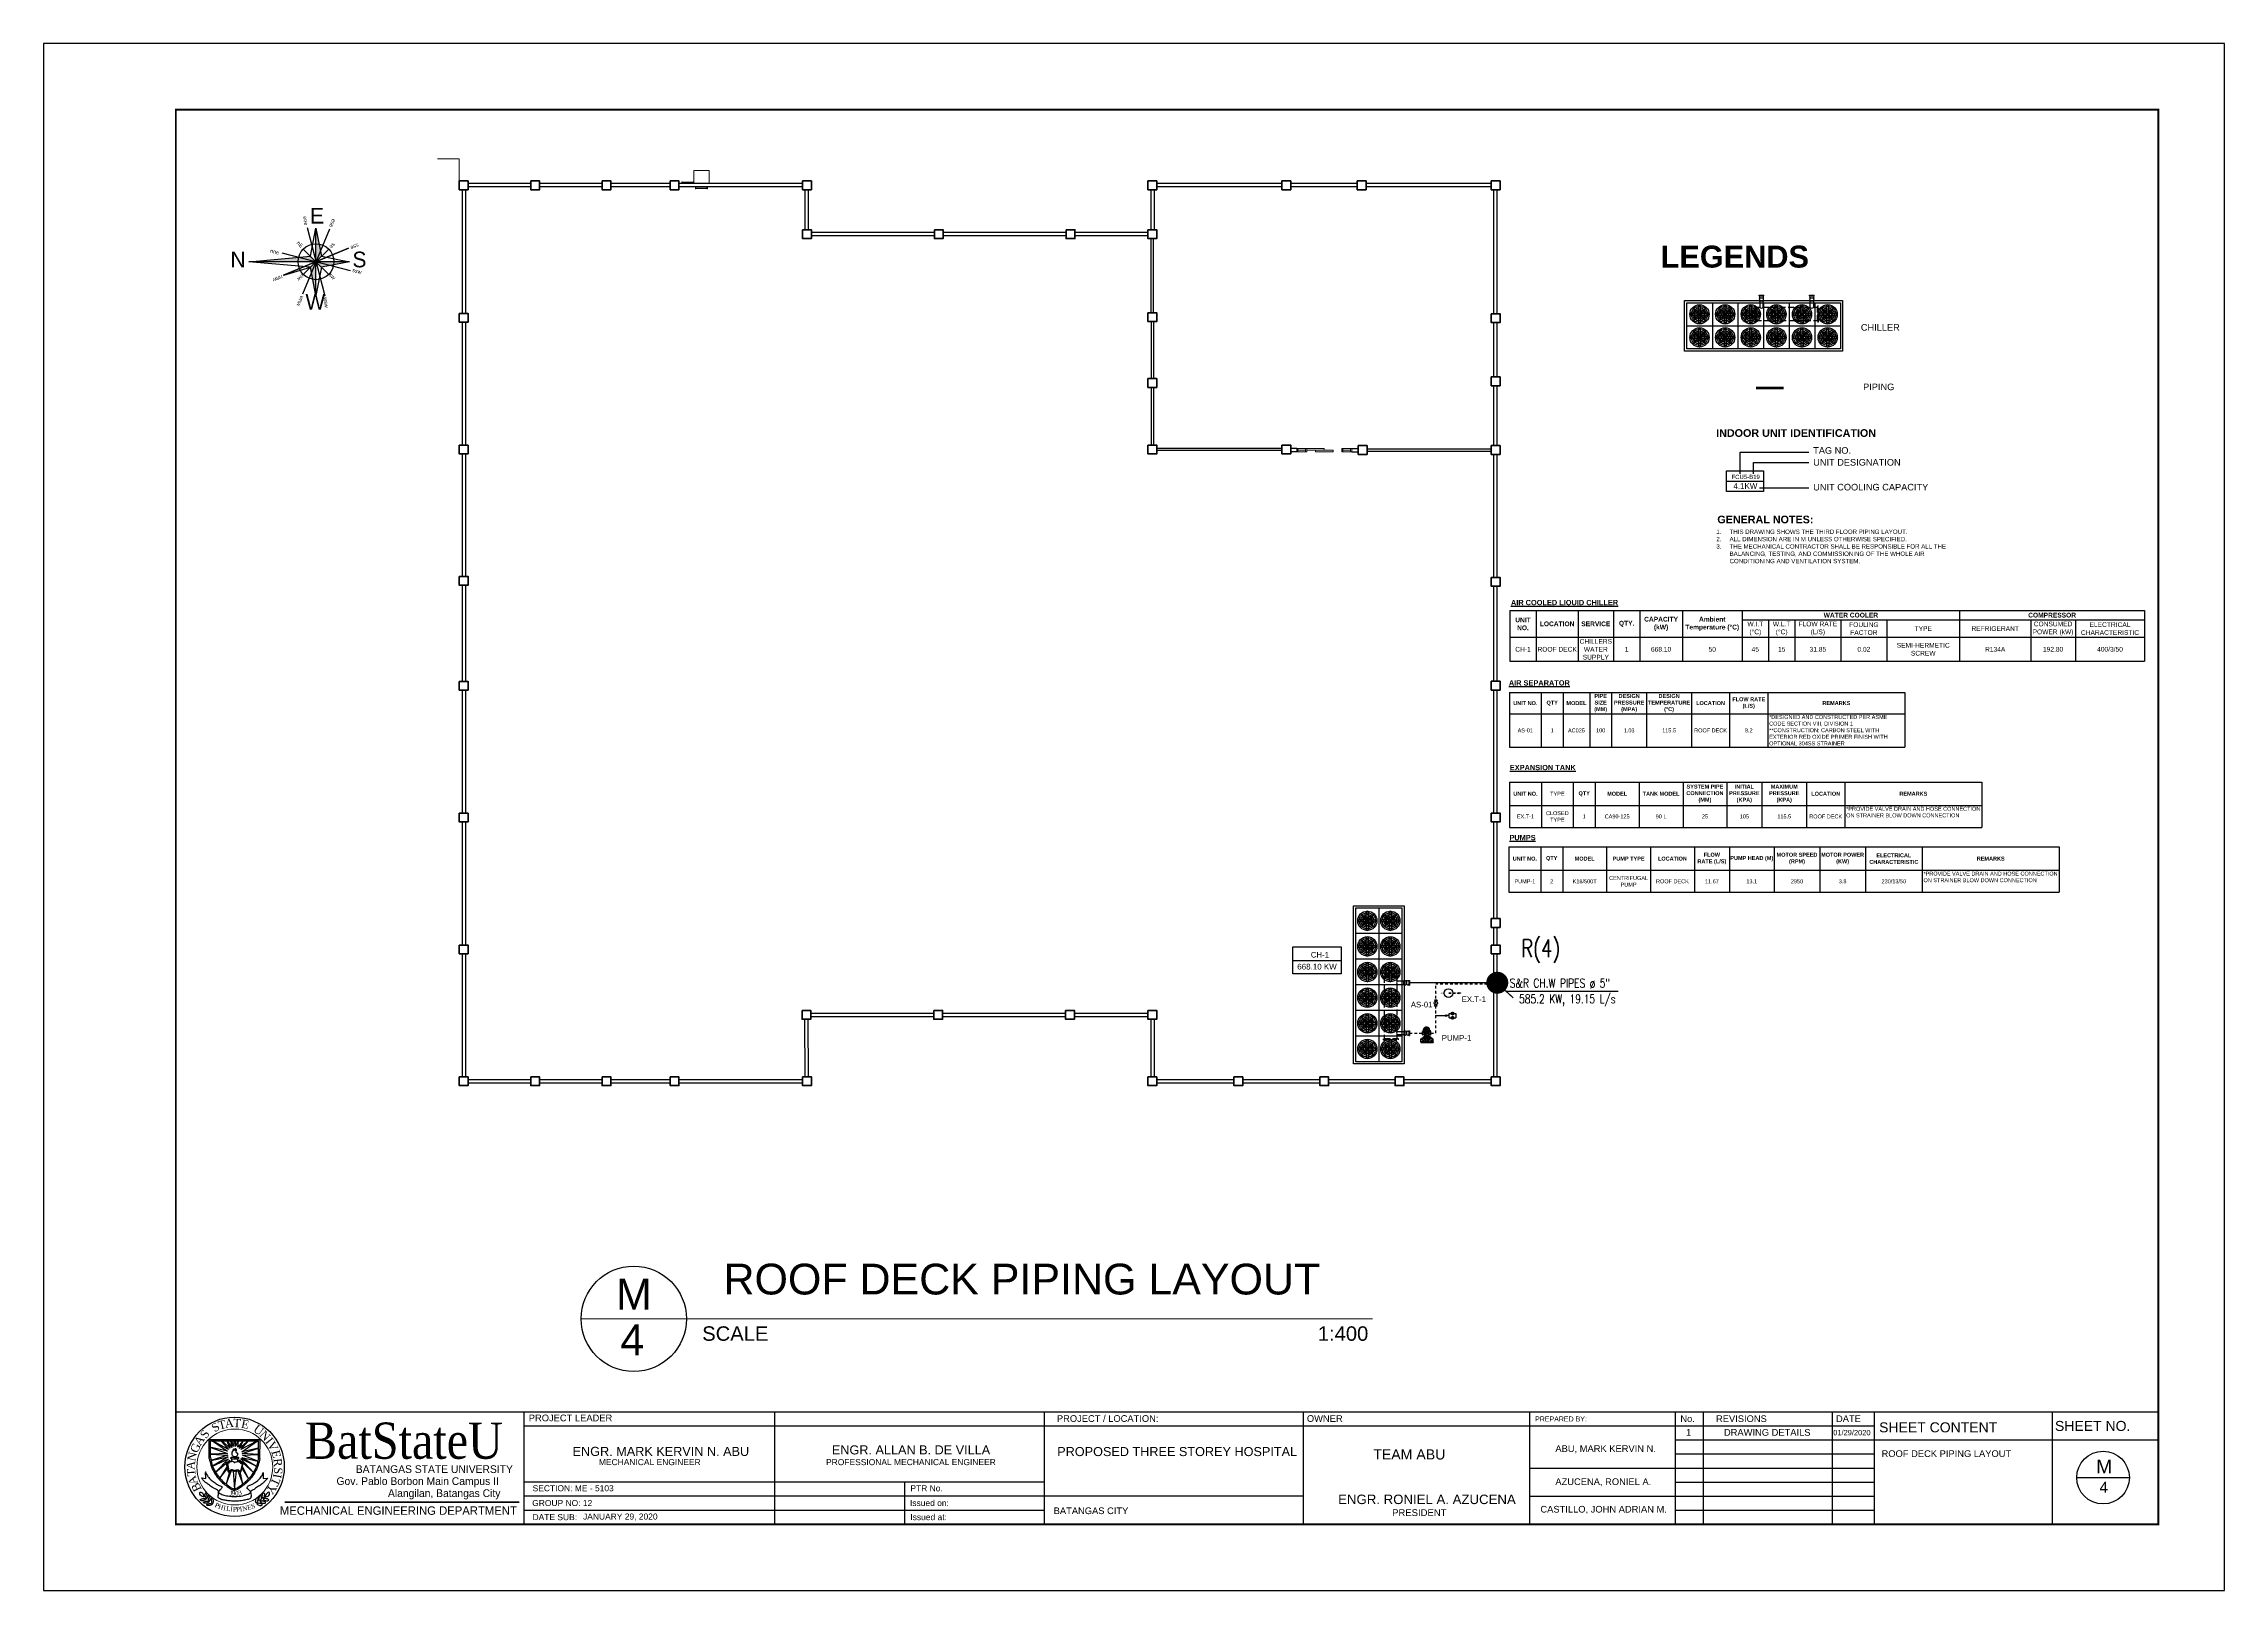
# Model space of a CAD drawing. Header units: millimetres. Extents: x 5 to 430, y 3 to 339.
# Drawn here: x 216.6 to 315.9, y 80.7 to 151.1 of the extents above; entities that cross this region are included whole.
import ezdxf
from ezdxf import colors
from ezdxf.entities.mleader import LeaderData, LeaderLine
from ezdxf.enums import TextEntityAlignment as Align
from ezdxf.math import Vec2, Vec3

# ---------------------------------------------------------------- set-up
doc = ezdxf.new("R2010")
doc.units = ezdxf.units.MM
doc.header["$MEASUREMENT"] = 0
for name, pattern in [('DASHED2', [0.375, 0.25, -0.125]), ('HIDDEN', [0.375, 0.25, -0.125]), ('HIDDEN2', [0.1875, 0.125, -0.0625])]:
    doc.linetypes.add(name, pattern=pattern)
for name, color, linetype in [('.1', 1, 'Continuous'), ('12- EQUIPMENT PIPING', 7, 'Continuous'), ('16-AC-CH.WT PIPING (R)', 3, 'HIDDEN'), ('fcu line', 7, 'Continuous'), ('fcu return', 7, 'Continuous'), ('Legends', 7, 'Continuous'), ('LOGO', 1, 'Continuous'), ('M-EQBMNT', 21, 'Continuous'), ('PATHS', 7, 'Continuous'), ('pipe label', 7, 'Continuous'), ('pump', 42, 'Continuous'), ('template', 7, 'Continuous')]:
    doc.layers.add(name, color=color, linetype=linetype)
doc.styles.add('Arch-Dim', font='simplex.shx', dxfattribs={"width": 0.75})
doc.styles.add('arial', font='arial.ttf')
doc.styles.add('CGOTHIC', font='GOTHIC.TTF')
doc.styles.add('GARAMOND', font='GARA.TTF')
doc.styles.get("Standard").update_dxf_attribs({"font": 'arial.ttf'})

# ---------------------------------------------------------------- blocks, each defined once
blk = doc.blocks.new('A$C5C4829BB')
at = {"layer": '12- EQUIPMENT PIPING'}
for p, q in [((-0.104, 0), (-0.104, -0.01)), ((0.104, 0), (-0.104, 0)), ((0.104, 0), (0.104, -0.01)), ((-0.104, -0.01), (-0.104, -0.021)), ((0.104, -0.01), (-0.104, -0.01)), ((0.104, -0.01), (-0.104, -0.01)), ((0.104, -0.021), (-0.104, -0.021)), ((-0.104, -0.231), (-0.104, -0.241)), ((0.104, -0.231), (-0.104, -0.231)), ((-0.104, -0.241), (-0.104, -0.252)), ((0.104, -0.241), (-0.104, -0.241)), ((0.104, -0.241), (-0.104, -0.241)), ((0.104, -0.252), (-0.104, -0.252)), ((-0.081, -0.128), (-0.081, -0.123)), ((-0.081, -0.123), (0.081, -0.123)), ((-0.081, -0.128), (0.081, -0.128)), ((0.081, -0.128), (0.081, -0.123)), ((0.104, -0.01), (0.104, -0.021)), ((0.104, -0.231), (0.104, -0.241)), ((0.104, -0.241), (0.104, -0.252))]:
    blk.add_line(p, q, dxfattribs=at)
for centre, radius, start, end in [((-0.062, -0.073), 0.0375, 120.00001, 239.99999), ((-0.062, -0.178), 0.0375, 120.00001, 239.99999), ((-0.087, -0.031), 0.0116, 300.00001, 59.99999), ((-0.089, -0.118), 0.0147, 340.66156, 56.52593), ((-0.089, -0.133), 0.0149, 303.65666, 19.8306), ((-0.087, -0.221), 0.0116, 300.00001, 59.99999), ((0.089, -0.118), 0.0147, 123.47407, 199.33844), ((0.089, -0.133), 0.0149, 160.1694, 236.34334), ((0.087, -0.031), 0.0116, 120.00001, 239.99999), ((0.087, -0.221), 0.0116, 120.00001, 239.99999), ((0.062, -0.073), 0.0375, 300.00001, 59.99999), ((0.062, -0.178), 0.0375, 300.00001, 59.99999)]:
    blk.add_arc(centre, radius, start, end, dxfattribs=at)
blk = doc.blocks.new('A$C7569006E')
at = {"layer": '12- EQUIPMENT PIPING', "linetype": 'HIDDEN'}
for points in [[(-1.45, -0.65), (-1.4, -0.65), (-1.4, 0.05), (-1.45, 0.05)], [(1.4, -0.65), (1.45, -0.65), (1.45, 0.05), (1.4, 0.05)]]:
    blk.add_lwpolyline(points, close=True, dxfattribs=at)
for points in [[(1.222, -0.6), (1.4, -0.6), (1.4, 0), (-1.4, 0), (-1.4, -0.6), (-1.222, -0.6)], [(-1.072, -0.6), (1.072, -0.6)]]:
    blk.add_lwpolyline(points, dxfattribs=at)
at = {"layer": '12- EQUIPMENT PIPING', "linetype": 'Continuous'}
for points in [[(-1.072, -0.6), (-1.072, -0.9), (-1.222, -0.9), (-1.222, -0.6)], [(1.072, -0.6), (1.072, -0.9), (1.222, -0.9), (1.222, -0.6)]]:
    blk.add_lwpolyline(points, dxfattribs=at)
for centre in [(-1.147, -0.665), (1.147, -0.665)]:
    blk.add_arc(centre, 0.099, 40.74615, 139.25385, dxfattribs=at)
for p in [(-1.147, -0.9), (1.147, -0.9)]:
    blk.add_blockref('A$C5C4829BB', p, dxfattribs=at)
blk = doc.blocks.new('A$C3DE42100')
at = {"layer": '12- EQUIPMENT PIPING'}
for p, q in [((-6.636, -0.674), (-6.907, -0.674)), ((-6.636, -0.576), (-6.903, -0.576)), ((-6.207, -0.935), (-6.826, -0.315)), ((-6.826, -0.935), (-6.207, -0.315)), ((-6.561, -0.607), (-6.593, -0.607)), ((-6.561, -0.643), (-6.593, -0.643)), ((-6.59, -0.621), (-6.59, -0.629)), ((-6.566, -0.506), (-6.566, -0.234)), ((-6.566, -0.744), (-6.566, -1.011)), ((-6.535, -0.58), (-6.535, -0.549)), ((-6.535, -0.67), (-6.535, -0.701)), ((-6.513, -0.551), (-6.521, -0.551)), ((-6.521, -0.699), (-6.513, -0.699)), ((-6.499, -0.58), (-6.499, -0.549)), ((-6.499, -0.67), (-6.499, -0.701)), ((-6.472, -0.607), (-6.441, -0.607)), ((-6.472, -0.643), (-6.441, -0.643)), ((-6.468, -0.506), (-6.468, -0.239)), ((-6.468, -0.744), (-6.468, -1.016)), ((-6.443, -0.629), (-6.443, -0.621)), ((-6.398, -0.576), (-6.126, -0.576)), ((-6.398, -0.674), (-6.13, -0.674)), ((-5.469, -0.674), (-5.741, -0.674)), ((-5.469, -0.576), (-5.736, -0.576)), ((-5.04, -0.935), (-5.66, -0.315)), ((-5.66, -0.935), (-5.04, -0.315)), ((-5.395, -0.607), (-5.426, -0.607)), ((-5.395, -0.643), (-5.426, -0.643)), ((-5.424, -0.621), (-5.424, -0.629)), ((-5.399, -0.506), (-5.399, -0.234)), ((-5.399, -0.744), (-5.399, -1.011)), ((-5.368, -0.58), (-5.368, -0.549)), ((-5.368, -0.67), (-5.368, -0.701)), ((-5.346, -0.551), (-5.354, -0.551)), ((-5.354, -0.699), (-5.346, -0.699)), ((-5.332, -0.58), (-5.332, -0.549)), ((-5.332, -0.67), (-5.332, -0.701)), ((-5.305, -0.607), (-5.274, -0.607)), ((-5.305, -0.643), (-5.274, -0.643)), ((-5.301, -0.506), (-5.301, -0.239)), ((-5.301, -0.744), (-5.301, -1.016)), ((-5.276, -0.629), (-5.276, -0.621)), ((-5.231, -0.576), (-4.959, -0.576)), ((-5.231, -0.674), (-4.964, -0.674)), ((-4.302, -0.674), (-4.574, -0.674)), ((-4.302, -0.576), (-4.57, -0.576)), ((-3.874, -0.935), (-4.493, -0.315)), ((-4.493, -0.935), (-3.874, -0.315)), ((-4.228, -0.607), (-4.259, -0.607)), ((-4.228, -0.643), (-4.259, -0.643)), ((-4.257, -0.621), (-4.257, -0.629)), ((-4.232, -0.506), (-4.232, -0.234)), ((-4.232, -0.744), (-4.232, -1.011)), ((-4.201, -0.58), (-4.201, -0.549)), ((-4.201, -0.67), (-4.201, -0.701)), ((-4.179, -0.551), (-4.187, -0.551)), ((-4.187, -0.699), (-4.179, -0.699)), ((-4.165, -0.58), (-4.165, -0.549)), ((-4.165, -0.67), (-4.165, -0.701)), ((-4.139, -0.607), (-4.107, -0.607)), ((-4.139, -0.643), (-4.107, -0.643)), ((-4.134, -0.506), (-4.134, -0.239)), ((-4.134, -0.744), (-4.134, -1.016)), ((-4.11, -0.629), (-4.11, -0.621)), ((-4.064, -0.576), (-3.793, -0.576)), ((-4.064, -0.674), (-3.797, -0.674)), ((-3.136, -0.674), (-3.407, -0.674)), ((-3.136, -0.576), (-3.403, -0.576)), ((-2.707, -0.935), (-3.326, -0.315)), ((-3.326, -0.935), (-2.707, -0.315)), ((-3.061, -0.607), (-3.093, -0.607)), ((-3.061, -0.643), (-3.093, -0.643)), ((-3.09, -0.621), (-3.09, -0.629)), ((-3.066, -0.506), (-3.066, -0.234)), ((-3.066, -0.744), (-3.066, -1.011)), ((-3.035, -0.58), (-3.035, -0.549)), ((-3.035, -0.67), (-3.035, -0.701)), ((-3.013, -0.551), (-3.021, -0.551)), ((-3.021, -0.699), (-3.013, -0.699)), ((-2.999, -0.58), (-2.999, -0.549)), ((-2.999, -0.67), (-2.999, -0.701)), ((-2.972, -0.607), (-2.941, -0.607)), ((-2.972, -0.643), (-2.941, -0.643)), ((-2.968, -0.506), (-2.968, -0.239)), ((-2.968, -0.744), (-2.968, -1.016)), ((-2.943, -0.629), (-2.943, -0.621)), ((-2.898, -0.576), (-2.626, -0.576)), ((-2.898, -0.674), (-2.63, -0.674)), ((-1.969, -0.674), (-2.241, -0.674)), ((-1.969, -0.576), (-2.236, -0.576)), ((-1.54, -0.935), (-2.16, -0.315)), ((-2.16, -0.935), (-1.54, -0.315)), ((-1.895, -0.607), (-1.926, -0.607)), ((-1.895, -0.643), (-1.926, -0.643)), ((-1.924, -0.621), (-1.924, -0.629)), ((-1.899, -0.506), (-1.899, -0.234)), ((-1.899, -0.744), (-1.899, -1.011)), ((-1.868, -0.58), (-1.868, -0.549)), ((-1.868, -0.67), (-1.868, -0.701)), ((-1.846, -0.551), (-1.854, -0.551)), ((-1.854, -0.699), (-1.846, -0.699)), ((-1.832, -0.58), (-1.832, -0.549)), ((-1.832, -0.67), (-1.832, -0.701)), ((-1.805, -0.607), (-1.774, -0.607)), ((-1.805, -0.643), (-1.774, -0.643)), ((-1.801, -0.506), (-1.801, -0.239)), ((-1.801, -0.744), (-1.801, -1.016)), ((-1.776, -0.629), (-1.776, -0.621)), ((-1.731, -0.576), (-1.459, -0.576)), ((-1.731, -0.674), (-1.464, -0.674)), ((-0.802, -0.674), (-1.074, -0.674)), ((-0.802, -0.576), (-1.07, -0.576)), ((-0.374, -0.935), (-0.993, -0.315)), ((-0.993, -0.935), (-0.374, -0.315)), ((-0.728, -0.607), (-0.759, -0.607)), ((-0.728, -0.643), (-0.759, -0.643)), ((-0.757, -0.621), (-0.757, -0.629)), ((-0.732, -0.506), (-0.732, -0.234)), ((-0.732, -0.744), (-0.732, -1.011)), ((-0.701, -0.58), (-0.701, -0.549)), ((-0.701, -0.67), (-0.701, -0.701)), ((-0.679, -0.551), (-0.687, -0.551)), ((-0.687, -0.699), (-0.679, -0.699)), ((-0.665, -0.58), (-0.665, -0.549)), ((-0.665, -0.67), (-0.665, -0.701)), ((-0.639, -0.607), (-0.607, -0.607)), ((-0.639, -0.643), (-0.607, -0.643)), ((-0.634, -0.506), (-0.634, -0.239)), ((-0.634, -0.744), (-0.634, -1.016)), ((-0.61, -0.629), (-0.61, -0.621)), ((-0.564, -0.576), (-0.293, -0.576)), ((-0.564, -0.674), (-0.297, -0.674)), ((-6.636, -1.626), (-6.907, -1.626)), ((-6.636, -1.724), (-6.903, -1.724)), ((-6.207, -1.365), (-6.826, -1.985)), ((-6.826, -1.365), (-6.207, -1.985)), ((-6.561, -1.657), (-6.593, -1.657)), ((-6.561, -1.693), (-6.593, -1.693)), ((-6.59, -1.679), (-6.59, -1.671)), ((-6.566, -1.556), (-6.566, -1.289)), ((-6.566, -1.794), (-6.566, -2.066)), ((-6.535, -1.63), (-6.535, -1.599)), ((-6.535, -1.72), (-6.535, -1.751)), ((-6.521, -1.601), (-6.513, -1.601)), ((-6.513, -1.749), (-6.521, -1.749)), ((-6.499, -1.63), (-6.499, -1.599)), ((-6.499, -1.72), (-6.499, -1.751)), ((-6.472, -1.657), (-6.441, -1.657)), ((-6.472, -1.693), (-6.441, -1.693)), ((-6.468, -1.556), (-6.468, -1.284)), ((-6.468, -1.794), (-6.468, -2.061)), ((-6.443, -1.671), (-6.443, -1.679)), ((-6.398, -1.626), (-6.13, -1.626)), ((-6.398, -1.724), (-6.126, -1.724)), ((-5.469, -1.626), (-5.741, -1.626)), ((-5.469, -1.724), (-5.736, -1.724)), ((-5.04, -1.365), (-5.66, -1.985)), ((-5.66, -1.365), (-5.04, -1.985)), ((-5.395, -1.657), (-5.426, -1.657)), ((-5.395, -1.693), (-5.426, -1.693)), ((-5.424, -1.679), (-5.424, -1.671)), ((-5.399, -1.556), (-5.399, -1.289)), ((-5.399, -1.794), (-5.399, -2.066)), ((-5.368, -1.63), (-5.368, -1.599)), ((-5.368, -1.72), (-5.368, -1.751)), ((-5.354, -1.601), (-5.346, -1.601)), ((-5.346, -1.749), (-5.354, -1.749)), ((-5.332, -1.63), (-5.332, -1.599)), ((-5.332, -1.72), (-5.332, -1.751)), ((-5.305, -1.657), (-5.274, -1.657)), ((-5.305, -1.693), (-5.274, -1.693)), ((-5.301, -1.556), (-5.301, -1.284)), ((-5.301, -1.794), (-5.301, -2.061)), ((-5.276, -1.671), (-5.276, -1.679)), ((-5.231, -1.626), (-4.964, -1.626)), ((-5.231, -1.724), (-4.959, -1.724)), ((-4.302, -1.626), (-4.574, -1.626)), ((-4.302, -1.724), (-4.57, -1.724)), ((-3.874, -1.365), (-4.493, -1.985)), ((-4.493, -1.365), (-3.874, -1.985)), ((-4.228, -1.657), (-4.259, -1.657)), ((-4.228, -1.693), (-4.259, -1.693)), ((-4.257, -1.679), (-4.257, -1.671)), ((-4.232, -1.556), (-4.232, -1.289)), ((-4.232, -1.794), (-4.232, -2.066)), ((-4.201, -1.63), (-4.201, -1.599)), ((-4.201, -1.72), (-4.201, -1.751)), ((-4.187, -1.601), (-4.179, -1.601)), ((-4.179, -1.749), (-4.187, -1.749)), ((-4.165, -1.63), (-4.165, -1.599)), ((-4.165, -1.72), (-4.165, -1.751)), ((-4.139, -1.657), (-4.107, -1.657)), ((-4.139, -1.693), (-4.107, -1.693)), ((-4.134, -1.556), (-4.134, -1.284)), ((-4.134, -1.794), (-4.134, -2.061)), ((-4.11, -1.671), (-4.11, -1.679)), ((-4.064, -1.626), (-3.797, -1.626)), ((-4.064, -1.724), (-3.793, -1.724)), ((-3.136, -1.626), (-3.407, -1.626)), ((-3.136, -1.724), (-3.403, -1.724)), ((-2.707, -1.365), (-3.326, -1.985)), ((-3.326, -1.365), (-2.707, -1.985)), ((-3.061, -1.657), (-3.093, -1.657)), ((-3.061, -1.693), (-3.093, -1.693)), ((-3.09, -1.679), (-3.09, -1.671)), ((-3.066, -1.556), (-3.066, -1.289)), ((-3.066, -1.794), (-3.066, -2.066)), ((-3.035, -1.63), (-3.035, -1.599)), ((-3.035, -1.72), (-3.035, -1.751)), ((-3.021, -1.601), (-3.013, -1.601)), ((-3.013, -1.749), (-3.021, -1.749)), ((-2.999, -1.63), (-2.999, -1.599)), ((-2.999, -1.72), (-2.999, -1.751)), ((-2.972, -1.657), (-2.941, -1.657)), ((-2.972, -1.693), (-2.941, -1.693)), ((-2.968, -1.556), (-2.968, -1.284)), ((-2.968, -1.794), (-2.968, -2.061)), ((-2.943, -1.671), (-2.943, -1.679)), ((-2.898, -1.626), (-2.63, -1.626)), ((-2.898, -1.724), (-2.626, -1.724)), ((-1.969, -1.626), (-2.241, -1.626)), ((-1.969, -1.724), (-2.236, -1.724)), ((-1.54, -1.365), (-2.16, -1.985)), ((-2.16, -1.365), (-1.54, -1.985)), ((-1.895, -1.657), (-1.926, -1.657)), ((-1.895, -1.693), (-1.926, -1.693)), ((-1.924, -1.679), (-1.924, -1.671)), ((-1.899, -1.556), (-1.899, -1.289)), ((-1.899, -1.794), (-1.899, -2.066)), ((-1.868, -1.63), (-1.868, -1.599)), ((-1.868, -1.72), (-1.868, -1.751)), ((-1.854, -1.601), (-1.846, -1.601)), ((-1.846, -1.749), (-1.854, -1.749)), ((-1.832, -1.63), (-1.832, -1.599)), ((-1.832, -1.72), (-1.832, -1.751)), ((-1.805, -1.657), (-1.774, -1.657)), ((-1.805, -1.693), (-1.774, -1.693)), ((-1.801, -1.556), (-1.801, -1.284)), ((-1.801, -1.794), (-1.801, -2.061)), ((-1.776, -1.671), (-1.776, -1.679)), ((-1.731, -1.626), (-1.464, -1.626)), ((-1.731, -1.724), (-1.459, -1.724)), ((-0.802, -1.626), (-1.074, -1.626)), ((-0.802, -1.724), (-1.07, -1.724)), ((-0.374, -1.365), (-0.993, -1.985)), ((-0.993, -1.365), (-0.374, -1.985)), ((-0.728, -1.657), (-0.759, -1.657)), ((-0.728, -1.693), (-0.759, -1.693)), ((-0.757, -1.679), (-0.757, -1.671)), ((-0.732, -1.556), (-0.732, -1.289)), ((-0.732, -1.794), (-0.732, -2.066)), ((-0.701, -1.63), (-0.701, -1.599)), ((-0.701, -1.72), (-0.701, -1.751)), ((-0.687, -1.601), (-0.679, -1.601)), ((-0.679, -1.749), (-0.687, -1.749)), ((-0.665, -1.63), (-0.665, -1.599)), ((-0.665, -1.72), (-0.665, -1.751)), ((-0.639, -1.657), (-0.607, -1.657)), ((-0.639, -1.693), (-0.607, -1.693)), ((-0.634, -1.556), (-0.634, -1.284)), ((-0.634, -1.794), (-0.634, -2.061)), ((-0.61, -1.671), (-0.61, -1.679)), ((-0.564, -1.626), (-0.297, -1.626)), ((-0.564, -1.724), (-0.293, -1.724))]:
    blk.add_line(p, q, dxfattribs=at)
at = {"layer": '12- EQUIPMENT PIPING', "linetype": 'Continuous'}
for p, q in [((-5.933, -2.2), (-5.933, -0.1)), ((-4.767, -2.2), (-4.767, -0.1)), ((-3.6, -2.2), (-3.6, -0.1)), ((-2.433, -2.2), (-2.433, -0.1)), ((-1.267, -2.2), (-1.267, -0.1)), ((-0.1, -1.15), (-7.1, -1.15))]:
    blk.add_line(p, q, dxfattribs=at)
for points in [[(-7.2, 0), (0, 0), (0, -2.3), (-7.2, -2.3)], [(-7.1, -0.1), (-0.1, -0.1), (-0.1, -2.2), (-7.1, -2.2)]]:
    blk.add_lwpolyline(points, close=True, dxfattribs=at)
at = {"layer": '12- EQUIPMENT PIPING'}
for centre, radius in [((-6.517, -0.625), 0.438), ((-6.517, -0.625), 0.368), ((-6.517, -0.625), 0.297), ((-6.517, -0.625), 0.227), ((-6.517, -0.625), 0.157), ((-6.517, -0.625), 0.0481), ((-6.517, -0.625), 0.0481), ((-6.517, -0.625), 0.0481), ((-6.517, -0.625), 0.0481), ((-5.35, -0.625), 0.438), ((-5.35, -0.625), 0.368), ((-5.35, -0.625), 0.297), ((-5.35, -0.625), 0.227), ((-5.35, -0.625), 0.157), ((-5.35, -0.625), 0.0481), ((-5.35, -0.625), 0.0481), ((-5.35, -0.625), 0.0481), ((-5.35, -0.625), 0.0481), ((-4.183, -0.625), 0.438), ((-4.183, -0.625), 0.368), ((-4.183, -0.625), 0.297), ((-4.183, -0.625), 0.227), ((-4.183, -0.625), 0.157), ((-4.183, -0.625), 0.0481), ((-4.183, -0.625), 0.0481), ((-4.183, -0.625), 0.0481), ((-4.183, -0.625), 0.0481), ((-3.017, -0.625), 0.438), ((-3.017, -0.625), 0.368), ((-3.017, -0.625), 0.297), ((-3.017, -0.625), 0.227), ((-3.017, -0.625), 0.157), ((-3.017, -0.625), 0.0481), ((-3.017, -0.625), 0.0481), ((-3.017, -0.625), 0.0481), ((-3.017, -0.625), 0.0481), ((-1.85, -0.625), 0.438), ((-1.85, -0.625), 0.368), ((-1.85, -0.625), 0.297), ((-1.85, -0.625), 0.227), ((-1.85, -0.625), 0.157), ((-1.85, -0.625), 0.0481), ((-1.85, -0.625), 0.0481), ((-1.85, -0.625), 0.0481), ((-1.85, -0.625), 0.0481), ((-0.683, -0.625), 0.438), ((-0.683, -0.625), 0.368), ((-0.683, -0.625), 0.297), ((-0.683, -0.625), 0.227), ((-0.683, -0.625), 0.157), ((-0.683, -0.625), 0.0481), ((-0.683, -0.625), 0.0481), ((-0.683, -0.625), 0.0481), ((-0.683, -0.625), 0.0481), ((-6.517, -1.675), 0.438), ((-6.517, -1.675), 0.368), ((-6.517, -1.675), 0.297), ((-6.517, -1.675), 0.227), ((-6.517, -1.675), 0.157), ((-6.517, -1.675), 0.0481), ((-6.517, -1.675), 0.0481), ((-6.517, -1.675), 0.0481), ((-6.517, -1.675), 0.0481), ((-5.35, -1.675), 0.438), ((-5.35, -1.675), 0.368), ((-5.35, -1.675), 0.297), ((-5.35, -1.675), 0.227), ((-5.35, -1.675), 0.157), ((-5.35, -1.675), 0.0481), ((-5.35, -1.675), 0.0481), ((-5.35, -1.675), 0.0481), ((-5.35, -1.675), 0.0481), ((-4.183, -1.675), 0.438), ((-4.183, -1.675), 0.368), ((-4.183, -1.675), 0.297), ((-4.183, -1.675), 0.227), ((-4.183, -1.675), 0.157), ((-4.183, -1.675), 0.0481), ((-4.183, -1.675), 0.0481), ((-4.183, -1.675), 0.0481), ((-4.183, -1.675), 0.0481), ((-3.017, -1.675), 0.438), ((-3.017, -1.675), 0.368), ((-3.017, -1.675), 0.297), ((-3.017, -1.675), 0.227), ((-3.017, -1.675), 0.157), ((-3.017, -1.675), 0.0481), ((-3.017, -1.675), 0.0481), ((-3.017, -1.675), 0.0481), ((-3.017, -1.675), 0.0481), ((-1.85, -1.675), 0.438), ((-1.85, -1.675), 0.368), ((-1.85, -1.675), 0.297), ((-1.85, -1.675), 0.227), ((-1.85, -1.675), 0.157), ((-1.85, -1.675), 0.0481), ((-1.85, -1.675), 0.0481), ((-1.85, -1.675), 0.0481), ((-1.85, -1.675), 0.0481), ((-0.683, -1.675), 0.438), ((-0.683, -1.675), 0.368), ((-0.683, -1.675), 0.297), ((-0.683, -1.675), 0.227), ((-0.683, -1.675), 0.157), ((-0.683, -1.675), 0.0481), ((-0.683, -1.675), 0.0481), ((-0.683, -1.675), 0.0481), ((-0.683, -1.675), 0.0481)]:
    blk.add_circle(centre, radius, dxfattribs=at)
for centre, radius, start, end in [((-6.903, -0.628), 0.0516, 90.0584, 176.99991), ((-6.903, -0.622), 0.0516, 183.00009, 269.9416), ((-6.636, -0.621), 0.045, 360, 90), ((-6.636, -0.629), 0.045, 270, 360), ((-6.517, -0.625), 0.0738, 104.11694, 165.88306), ((-6.517, -0.625), 0.0738, 194.11694, 255.88306), ((-6.514, -0.239), 0.0516, 93.00009, 179.9416), ((-6.521, -0.506), 0.045, 180, 270), ((-6.521, -0.744), 0.045, 90, 180), ((-6.519, -0.239), 0.0516, 0.0584, 86.99991), ((-6.513, -0.506), 0.045, 270, 360), ((-6.513, -0.744), 0.045, 360, 90), ((-6.517, -0.625), 0.0738, 14.11694, 75.88306), ((-6.517, -0.625), 0.0738, 284.11694, 345.88306), ((-6.398, -0.621), 0.045, 90, 180), ((-6.398, -0.629), 0.045, 180, 270), ((-6.13, -0.628), 0.0516, 3.00009, 89.9416), ((-6.13, -0.622), 0.0516, 270.0584, 356.99991), ((-5.736, -0.628), 0.0516, 90.0584, 176.99991), ((-5.736, -0.622), 0.0516, 183.00009, 269.9416), ((-5.469, -0.621), 0.045, 360, 90), ((-5.469, -0.629), 0.045, 270, 360), ((-5.35, -0.625), 0.0738, 104.11694, 165.88306), ((-5.35, -0.625), 0.0738, 194.11694, 255.88306), ((-5.347, -0.239), 0.0516, 93.00009, 179.9416), ((-5.354, -0.506), 0.045, 180, 270), ((-5.354, -0.744), 0.045, 90, 180), ((-5.353, -0.239), 0.0516, 0.0584, 86.99991), ((-5.346, -0.506), 0.045, 270, 360), ((-5.346, -0.744), 0.045, 360, 90), ((-5.35, -0.625), 0.0738, 14.11694, 75.88306), ((-5.35, -0.625), 0.0738, 284.11694, 345.88306), ((-5.231, -0.621), 0.045, 90, 180), ((-5.231, -0.629), 0.045, 180, 270), ((-4.964, -0.628), 0.0516, 3.00009, 89.9416), ((-4.964, -0.622), 0.0516, 270.0584, 356.99991), ((-4.57, -0.628), 0.0516, 90.0584, 176.99991), ((-4.57, -0.622), 0.0516, 183.00009, 269.9416), ((-4.302, -0.621), 0.045, 360, 90), ((-4.302, -0.629), 0.045, 270, 360), ((-4.183, -0.625), 0.0738, 104.11694, 165.88306), ((-4.183, -0.625), 0.0738, 194.11694, 255.88306), ((-4.181, -0.239), 0.0516, 93.00009, 179.9416), ((-4.187, -0.506), 0.045, 180, 270), ((-4.187, -0.744), 0.045, 90, 180), ((-4.186, -0.239), 0.0516, 0.0584, 86.99991), ((-4.179, -0.506), 0.045, 270, 360), ((-4.179, -0.744), 0.045, 360, 90), ((-4.183, -0.625), 0.0738, 14.11694, 75.88306), ((-4.183, -0.625), 0.0738, 284.11694, 345.88306), ((-4.064, -0.621), 0.045, 90, 180), ((-4.064, -0.629), 0.045, 180, 270), ((-3.797, -0.628), 0.0516, 3.00009, 89.9416), ((-3.797, -0.622), 0.0516, 270.0584, 356.99991), ((-3.403, -0.628), 0.0516, 90.0584, 176.99991), ((-3.403, -0.622), 0.0516, 183.00009, 269.9416), ((-3.136, -0.621), 0.045, 360, 90), ((-3.136, -0.629), 0.045, 270, 360), ((-3.017, -0.625), 0.0738, 104.11694, 165.88306), ((-3.017, -0.625), 0.0738, 194.11694, 255.88306), ((-3.014, -0.239), 0.0516, 93.00009, 179.9416), ((-3.021, -0.506), 0.045, 180, 270), ((-3.021, -0.744), 0.045, 90, 180), ((-3.019, -0.239), 0.0516, 0.0584, 86.99991), ((-3.013, -0.506), 0.045, 270, 360), ((-3.013, -0.744), 0.045, 360, 90), ((-3.017, -0.625), 0.0738, 14.11694, 75.88306), ((-3.017, -0.625), 0.0738, 284.11694, 345.88306), ((-2.898, -0.621), 0.045, 90, 180), ((-2.898, -0.629), 0.045, 180, 270), ((-2.63, -0.628), 0.0516, 3.00009, 89.9416), ((-2.63, -0.622), 0.0516, 270.0584, 356.99991), ((-2.236, -0.628), 0.0516, 90.0584, 176.99991), ((-2.236, -0.622), 0.0516, 183.00009, 269.9416), ((-1.969, -0.621), 0.045, 360, 90), ((-1.969, -0.629), 0.045, 270, 360), ((-1.85, -0.625), 0.0738, 104.11694, 165.88306), ((-1.85, -0.625), 0.0738, 194.11694, 255.88306), ((-1.847, -0.239), 0.0516, 93.00009, 179.9416), ((-1.854, -0.506), 0.045, 180, 270), ((-1.854, -0.744), 0.045, 90, 180), ((-1.853, -0.239), 0.0516, 0.0584, 86.99991), ((-1.846, -0.506), 0.045, 270, 360), ((-1.846, -0.744), 0.045, 360, 90), ((-1.85, -0.625), 0.0738, 14.11694, 75.88306), ((-1.85, -0.625), 0.0738, 284.11694, 345.88306), ((-1.731, -0.621), 0.045, 90, 180), ((-1.731, -0.629), 0.045, 180, 270), ((-1.464, -0.628), 0.0516, 3.00009, 89.9416), ((-1.464, -0.622), 0.0516, 270.0584, 356.99991), ((-1.07, -0.628), 0.0516, 90.0584, 176.99991), ((-1.07, -0.622), 0.0516, 183.00009, 269.9416), ((-0.802, -0.621), 0.045, 360, 90), ((-0.802, -0.629), 0.045, 270, 360), ((-0.683, -0.625), 0.0738, 104.11694, 165.88306), ((-0.683, -0.625), 0.0738, 194.11694, 255.88306), ((-0.681, -0.239), 0.0516, 93.00009, 179.9416), ((-0.687, -0.506), 0.045, 180, 270), ((-0.687, -0.744), 0.045, 90, 180), ((-0.686, -0.239), 0.0516, 0.0584, 86.99991), ((-0.679, -0.506), 0.045, 270, 360), ((-0.679, -0.744), 0.045, 360, 90), ((-0.683, -0.625), 0.0738, 14.11694, 75.88306), ((-0.683, -0.625), 0.0738, 284.11694, 345.88306), ((-0.564, -0.621), 0.045, 90, 180), ((-0.564, -0.629), 0.045, 180, 270), ((-0.297, -0.628), 0.0516, 3.00009, 89.9416), ((-0.297, -0.622), 0.0516, 270.0584, 356.99991), ((-6.903, -1.678), 0.0516, 90.0584, 176.99991), ((-6.903, -1.672), 0.0516, 183.00009, 269.9416), ((-6.636, -1.671), 0.045, 0, 90), ((-6.636, -1.679), 0.045, 270, 0), ((-6.517, -1.675), 0.0738, 104.11694, 165.88306), ((-6.517, -1.675), 0.0738, 194.11694, 255.88306), ((-6.514, -1.011), 0.0516, 180.0584, 266.99991), ((-6.514, -1.289), 0.0516, 93.00009, 179.9416), ((-6.521, -1.556), 0.045, 180, 270), ((-6.521, -1.794), 0.045, 90, 180), ((-6.519, -1.011), 0.0516, 273.00009, 359.9416), ((-6.519, -1.289), 0.0516, 0.0584, 86.99991), ((-6.513, -1.556), 0.045, 270, 0), ((-6.513, -1.794), 0.045, 0, 90), ((-6.517, -1.675), 0.0738, 14.11694, 75.88306), ((-6.517, -1.675), 0.0738, 284.11694, 345.88306), ((-6.398, -1.671), 0.045, 90, 180), ((-6.398, -1.679), 0.045, 180, 270), ((-6.13, -1.678), 0.0516, 3.00009, 89.9416), ((-6.13, -1.672), 0.0516, 270.0584, 356.99991), ((-5.736, -1.678), 0.0516, 90.0584, 176.99991), ((-5.736, -1.672), 0.0516, 183.00009, 269.9416), ((-5.469, -1.671), 0.045, 0, 90), ((-5.469, -1.679), 0.045, 270, 0), ((-5.35, -1.675), 0.0738, 104.11694, 165.88306), ((-5.35, -1.675), 0.0738, 194.11694, 255.88306), ((-5.347, -1.011), 0.0516, 180.0584, 266.99991), ((-5.347, -1.289), 0.0516, 93.00009, 179.9416), ((-5.354, -1.556), 0.045, 180, 270), ((-5.354, -1.794), 0.045, 90, 180), ((-5.353, -1.011), 0.0516, 273.00009, 359.9416), ((-5.353, -1.289), 0.0516, 0.0584, 86.99991), ((-5.346, -1.556), 0.045, 270, 0), ((-5.346, -1.794), 0.045, 0, 90), ((-5.35, -1.675), 0.0738, 14.11694, 75.88306), ((-5.35, -1.675), 0.0738, 284.11694, 345.88306), ((-5.231, -1.671), 0.045, 90, 180), ((-5.231, -1.679), 0.045, 180, 270), ((-4.964, -1.678), 0.0516, 3.00009, 89.9416), ((-4.964, -1.672), 0.0516, 270.0584, 356.99991), ((-4.57, -1.678), 0.0516, 90.0584, 176.99991), ((-4.57, -1.672), 0.0516, 183.00009, 269.9416), ((-4.302, -1.671), 0.045, 0, 90), ((-4.302, -1.679), 0.045, 270, 0), ((-4.183, -1.675), 0.0738, 104.11694, 165.88306), ((-4.183, -1.675), 0.0738, 194.11694, 255.88306), ((-4.181, -1.011), 0.0516, 180.0584, 266.99991), ((-4.181, -1.289), 0.0516, 93.00009, 179.9416), ((-4.187, -1.556), 0.045, 180, 270), ((-4.187, -1.794), 0.045, 90, 180), ((-4.186, -1.011), 0.0516, 273.00009, 359.9416), ((-4.186, -1.289), 0.0516, 0.0584, 86.99991), ((-4.179, -1.556), 0.045, 270, 0), ((-4.179, -1.794), 0.045, 0, 90), ((-4.183, -1.675), 0.0738, 14.11694, 75.88306), ((-4.183, -1.675), 0.0738, 284.11694, 345.88306), ((-4.064, -1.671), 0.045, 90, 180), ((-4.064, -1.679), 0.045, 180, 270), ((-3.797, -1.678), 0.0516, 3.00009, 89.9416), ((-3.797, -1.672), 0.0516, 270.0584, 356.99991), ((-3.403, -1.678), 0.0516, 90.0584, 176.99991), ((-3.403, -1.672), 0.0516, 183.00009, 269.9416), ((-3.136, -1.671), 0.045, 0, 90), ((-3.136, -1.679), 0.045, 270, 0), ((-3.017, -1.675), 0.0738, 104.11694, 165.88306), ((-3.017, -1.675), 0.0738, 194.11694, 255.88306), ((-3.014, -1.011), 0.0516, 180.0584, 266.99991), ((-3.014, -1.289), 0.0516, 93.00009, 179.9416), ((-3.021, -1.556), 0.045, 180, 270), ((-3.021, -1.794), 0.045, 90, 180), ((-3.019, -1.011), 0.0516, 273.00009, 359.9416), ((-3.019, -1.289), 0.0516, 0.0584, 86.99991), ((-3.013, -1.556), 0.045, 270, 0), ((-3.013, -1.794), 0.045, 0, 90), ((-3.017, -1.675), 0.0738, 14.11694, 75.88306), ((-3.017, -1.675), 0.0738, 284.11694, 345.88306), ((-2.898, -1.671), 0.045, 90, 180), ((-2.898, -1.679), 0.045, 180, 270), ((-2.63, -1.678), 0.0516, 3.00009, 89.9416), ((-2.63, -1.672), 0.0516, 270.0584, 356.99991), ((-2.236, -1.678), 0.0516, 90.0584, 176.99991), ((-2.236, -1.672), 0.0516, 183.00009, 269.9416), ((-1.969, -1.671), 0.045, 0, 90), ((-1.969, -1.679), 0.045, 270, 0), ((-1.85, -1.675), 0.0738, 104.11694, 165.88306), ((-1.85, -1.675), 0.0738, 194.11694, 255.88306), ((-1.847, -1.011), 0.0516, 180.0584, 266.99991), ((-1.847, -1.289), 0.0516, 93.00009, 179.9416), ((-1.854, -1.556), 0.045, 180, 270), ((-1.854, -1.794), 0.045, 90, 180), ((-1.853, -1.011), 0.0516, 273.00009, 359.9416), ((-1.853, -1.289), 0.0516, 0.0584, 86.99991), ((-1.846, -1.556), 0.045, 270, 0), ((-1.846, -1.794), 0.045, 0, 90), ((-1.85, -1.675), 0.0738, 14.11694, 75.88306), ((-1.85, -1.675), 0.0738, 284.11694, 345.88306), ((-1.731, -1.671), 0.045, 90, 180), ((-1.731, -1.679), 0.045, 180, 270), ((-1.464, -1.678), 0.0516, 3.00009, 89.9416), ((-1.464, -1.672), 0.0516, 270.0584, 356.99991), ((-1.07, -1.678), 0.0516, 90.0584, 176.99991), ((-1.07, -1.672), 0.0516, 183.00009, 269.9416), ((-0.802, -1.671), 0.045, 0, 90), ((-0.802, -1.679), 0.045, 270, 0), ((-0.683, -1.675), 0.0738, 104.11694, 165.88306), ((-0.683, -1.675), 0.0738, 194.11694, 255.88306), ((-0.681, -1.011), 0.0516, 180.0584, 266.99991), ((-0.681, -1.289), 0.0516, 93.00009, 179.9416), ((-0.687, -1.556), 0.045, 180, 270), ((-0.687, -1.794), 0.045, 90, 180), ((-0.686, -1.011), 0.0516, 273.00009, 359.9416), ((-0.686, -1.289), 0.0516, 0.0584, 86.99991), ((-0.679, -1.556), 0.045, 270, 0), ((-0.679, -1.794), 0.045, 0, 90), ((-0.683, -1.675), 0.0738, 14.11694, 75.88306), ((-0.683, -1.675), 0.0738, 284.11694, 345.88306), ((-0.564, -1.671), 0.045, 90, 180), ((-0.564, -1.679), 0.045, 180, 270), ((-0.297, -1.678), 0.0516, 3.00009, 89.9416), ((-0.297, -1.672), 0.0516, 270.0584, 356.99991), ((-6.514, -2.061), 0.0516, 180.0584, 266.99991), ((-6.519, -2.061), 0.0516, 273.00009, 359.9416), ((-5.347, -2.061), 0.0516, 180.0584, 266.99991), ((-5.353, -2.061), 0.0516, 273.00009, 359.9416), ((-4.181, -2.061), 0.0516, 180.0584, 266.99991), ((-4.186, -2.061), 0.0516, 273.00009, 359.9416), ((-3.014, -2.061), 0.0516, 180.0584, 266.99991), ((-3.019, -2.061), 0.0516, 273.00009, 359.9416), ((-1.847, -2.061), 0.0516, 180.0584, 266.99991), ((-1.853, -2.061), 0.0516, 273.00009, 359.9416), ((-0.681, -2.061), 0.0516, 180.0584, 266.99991), ((-0.686, -2.061), 0.0516, 273.00009, 359.9416)]:
    blk.add_arc(centre, radius, start, end, dxfattribs=at)
at = {"layer": '12- EQUIPMENT PIPING', "linetype": 'Continuous'}
blk.add_blockref('A$C7569006E', (-4.65, -1.39), dxfattribs=at)
blk = doc.blocks.new('*T19')
at = {"color": 0, "linetype": 'ByBlock', "lineweight": -2, "transparency": 16777216}
for p, q in [((0, 0), (28.899, 0)), ((0, 0), (0, -2.314)), ((1.2, 0), (1.2, -2.314)), ((3.111, 0), (3.111, -2.314)), ((4.721, 0), (4.721, -2.314)), ((5.921, 0), (5.921, -2.314)), ((7.856, 0), (7.856, -2.314)), ((10.578, 0), (10.578, -2.314)), ((20.48, 0), (20.48, -2.314)), ((28.899, 0), (28.899, -2.314)), ((10.578, -0.432), (28.899, -0.432)), ((11.778, -0.432), (11.778, -2.314)), ((12.978, -0.432), (12.978, -2.314)), ((15.072, -0.432), (15.072, -2.314)), ((17.166, -0.432), (17.166, -2.314)), ((23.716, -0.432), (23.716, -2.314)), ((25.749, -0.432), (25.749, -2.314)), ((0, -1.223), (28.899, -1.223)), ((0, -2.314), (28.899, -2.314))]:
    blk.add_line(p, q, dxfattribs=at)
at = {"color": 0, "transparency": 16777216, "char_height": 0.216, "attachment_point": 5}
for s, insert, width in [('{\\fArial|b1|i0|c0|p34;UNIT NO.}', (0.6, -0.612), 1.056), ('{\\fArial|b1|i0|c0|p34;LOCATION}', (2.156, -0.612), 1.76721), ('{\\fArial|b1|i0|c0|p34;SERVICE}', (3.916, -0.612), 1.46552), ('{\\fArial|b1|i0|c0|p34;QTY.}', (5.321, -0.612), 1.056), ('{\\fArial|b1|i0|c0|p34;CAPACITY (kW)}', (6.888, -0.612), 1.79116), ('{\\fArial|b1|i0|c0|p34;Ambient Temperature (\\C256;°C)}', (9.217, -0.612), 2.57791), ('W.I.T ({\\C256;°C)}', (11.178, -0.828), 1.056), ('W.L.T {\\C256;(°C)}', (12.378, -0.828), 1.056), ('FLOW RATE (L/S)', (14.025, -0.828), 1.95013), ('{\\fArial|b1|i0|c0|p34;WATER COOLER}', (15.529, -0.216), 9.75853), ('FOULING FACTOR', (16.119, -0.828), 1.95013), ('TYPE', (18.823, -0.828), 3.17027), ('REFRIGERANT', (22.098, -0.828), 3.0913), ('{\\fArial|b1|i0|c0|p34;COMPRESSOR}', (24.689, -0.216), 8.27423), ('CONSUMED POWER (kW)', (24.732, -0.828), 1.88942), ('ELECTRICAL CHARACTERISTIC', (27.324, -0.828), 3.00551), ('CH-1', (0.6, -1.769), 1.056), ('ROOF DECK', (2.156, -1.769), 1.76721), ('CHILLERS WATER SUPPLY', (3.916, -1.769), 1.46552), ('1', (5.321, -1.769), 1.056), ('668.10', (6.888, -1.769), 1.79116), ('50', (9.217, -1.769), 2.57791), ('45', (11.178, -1.769), 1.056), ('15', (12.378, -1.769), 1.056), ('31.85', (14.025, -1.769), 1.95013), ('0.02', (16.119, -1.769), 1.95013), ('SEMI-HERMETIC SCREW', (18.823, -1.769), 3.17027), ('R134A', (22.098, -1.769), 3.0913), ('192.80', (24.732, -1.769), 1.88942), ('400/3/50', (27.324, -1.769), 3.00551)]:
    blk.add_mtext(s, dxfattribs=dict(at, insert=insert, width=width))
blk = doc.blocks.new('A$C4B4E3A78')
at = {"layer": 'PATHS'}
h = blk.add_hatch(color=7, dxfattribs=at)
h.paths.add_polyline_path([(0, 0.334, -0.044061), (0.059, 0.329), (0, 0.626)])
h.paths.add_polyline_path([(0, 0), (0.103, 0.103), (0.059, 0.329, 0.044061), (0, 0.334)])
h.paths.add_polyline_path([(0.334, 0, -0.044061), (0.329, -0.059), (0.626, 0)])
h.paths.add_polyline_path([(0, 0), (0.103, -0.103), (0.329, -0.059, 0.044061), (0.334, 0)])
h.paths.add_polyline_path([(0, -0.334, -0.044061), (-0.059, -0.329), (0, -0.626)])
h.paths.add_polyline_path([(0, 0), (-0.103, -0.103), (-0.059, -0.329, 0.044061), (0, -0.334)])
h.paths.add_polyline_path([(-0.334, 0, -0.063049), (-0.324, 0.083), (-1.249, 0)])
h.paths.add_polyline_path([(-0.324, 0.083, 0.063049), (-0.334, 0), (0, 0), (-0.103, 0.103)])
at = {"layer": 'PATHS', "color": 7}
for p, q in [((0.251, 0.606), (-0.251, -0.606)), ((-0.165, 0.635), (0.165, -0.635)), ((-0.103, 0.103), (0, 0.626)), ((0, -0.626), (0, 0.626)), ((0, 0.626), (0.103, 0.103)), ((-1.249, 0), (-0.103, 0.103)), ((-0.635, 0.165), (0.635, -0.165)), ((0.606, 0.251), (-0.606, -0.251)), ((-0.606, -0.251), (0.606, 0.251)), ((0, 0), (-0.236, 0.236)), ((0, 0), (0.236, 0.236)), ((0.103, 0.103), (0.626, 0)), ((0.626, 0), (-1.249, 0)), ((-0.103, -0.103), (-1.249, 0)), ((-0.6, -0.249), (-0.103, -0.103)), ((0, 0), (-0.236, -0.236)), ((0, -0.626), (-0.103, -0.103)), ((0, 0), (0.236, -0.236)), ((0.103, -0.103), (0, -0.626)), ((0.626, 0), (0.103, -0.103))]:
    blk.add_line(p, q, dxfattribs=at)
blk.add_circle((0, 0), 0.334, dxfattribs=at)
at = {"layer": 'PATHS', "color": 7, "char_height": 0.0729, "width": 0.15156}
for s, insert, attachment_point, rotation in [('{\\fAlgerian|b0|i0|c0|p82;ene}', (-0.242, 0.839), 7, 278.5552), ('{\\fAlgerian|b0|i0|c0|p82;ese}', (0.372, 0.775), 1, 247.5), ('{\\fAlgerian|b0|i0|c0|p82;nne}', (-0.84, 0.242), 1, 345.4238), ('{\\fAlgerian|b0|i0|c0|p82;nE}', (-0.315, 0.39), 1, 315), ('{\\fAlgerian|b0|i0|c0|p82;se}', (0.367, 0.307), 1, 225), ('{\\fAlgerian|b0|i0|c0|p82;sse}', (0.804, 0.276), 1, 202.5), ('{\\fAlgerian|b0|i0|c0|p82;nnw}', (-0.611, -0.311), 1, 202.5), ('{\\fAlgerian|b0|i0|c0|p82;nw}', (-0.217, -0.276), 1, 225), ('{\\fAlgerian|b0|i0|c0|p82;sw}', (0.284, -0.202), 1, 315), ('{\\fAlgerian|b0|i0|c0|p82;ssw}', (0.687, -0.117), 1, 345.4238), ('{\\fAlgerian|b0|i0|c0|p82;wnw}', (-0.219, -0.651), 1, 247.5), ('{\\fAlgerian|b0|i0|c0|p82;wsw}', (0.136, -0.665), 7, 278.5552)]:
    blk.add_mtext(s, dxfattribs=dict(at, insert=insert, attachment_point=attachment_point, rotation=rotation))
at = {"layer": 'PATHS', "color": 7, "char_height": 0.2916, "width": 0.60625, "attachment_point": 1}
for s, insert in [('{\\fAlgerian|b0|i0|c0|p82;E}', (-0.11, 1.001)), ('{\\fAlgerian|b0|i0|c0|p82;N}', (-1.591, 0.187)), ('{\\fAlgerian|b0|i0|c0|p82;S}', (0.678, 0.187)), ('{\\fAlgerian|b0|i0|c0|p82;W}', (-0.197, -0.598))]:
    blk.add_mtext(s, dxfattribs=dict(at, insert=insert))
blk = doc.blocks.new('_Dot')
at = {"color": 0, "linetype": 'ByBlock', "lineweight": -2}
blk.add_line((-0.5, 0), (-1, 0), dxfattribs=at)
at = {"color": 0, "linetype": 'ByBlock', "const_width": 0.5}
blk.add_lwpolyline([(-0.25, 0, 1), (0.25, 0, 1)], format="xyb", close=True, dxfattribs=at)
blk = doc.blocks.new('A$C67063F75')
at = {"layer": 'M-EQBMNT'}
h = blk.add_hatch(dxfattribs=at)
h.set_pattern_fill('AR-CONC', scale=0.18, style=0)
h.set_pattern_definition([(130, (20.0064, 97.5855), (-1.291068, -0.112954), [0.135, -1.485]), (185, (20.0064, 97.5855), (0.249752, 1.353946), [0.108, -1.188]), (79.5486, (19.8988, 97.576), (-1.041317, 1.240991), [0.114732, -1.262056]), (133.8158, (20.0064, 97.9455), (-1.921034, -0.297934), [0.2025, -2.2275]), (83.3644, (19.8463, 97.9206), (-1.682393, 1.753412), [0.1721, -1.893083]), (188.8158, (20.0064, 97.9455), (-1.68239, 1.753413), [0.162, -1.782]), (159, (19.8264, 97.8555), (-1.074433, -0.724714), [0.135, -1.485]), (214, (19.8264, 97.8555), (-0.437968, 1.30527), [0.108, -1.188]), (108.5486, (19.7369, 97.7951), (-1.5124, 0.580555), [0.114732, -1.262056]), (142.5, (20.00643, 97.58547), (-0.0218877, 0.599209), [0, -1.1736, 0, -1.206, 0, -1.1925]), (172.5, (20.0064, 97.5855), (-0.473525, 0.709941), [0, -0.6876, 0, -1.1466, 0, -0.4545]), (212.5, (20.40783, 97.58547), (-0.9608804, -0.0405988), [0, -0.45, 0, -1.404, 0, -1.863]), (222.5, (20.5878, 97.5855), (-1.049735, 0.180189), [0, -0.585, 0, -0.9324, 0, -1.323])])
h.paths.add_polyline_path([(0.13, -0.94), (-4.05, -0.94), (-4.05, 0), (0.13, 0)])
at = {"layer": 'M-EQBMNT', "color": 7}
for p, q in [((-4.05, 0), (0.13, 0)), ((-4.05, -0.94), (-4.05, 0)), ((-3.49, 0.26), (-0.49, 0.26)), ((-3.43, 1.32), (-3.43, 2.51)), ((-3.43, 2.51), (-3.3, 2.51)), ((-3.43, 1.32), (-3.3, 1.32)), ((-3.3, 1.32), (-3.3, 2.51)), ((-3.3, 2.29), (-2.72, 2.29)), ((-3.3, 1.54), (-2.64, 1.54)), ((-3.28, 2.9), (-2.88, 2.9)), ((-3.28, 2.9), (-3.28, 2.82)), ((-3.28, 2.73), (-3.28, 2.82)), ((-3.28, 2.82), (-2.88, 2.82)), ((-3.28, 2.73), (-2.86, 2.73)), ((-3.18, 0.52), (-3.18, 0.63)), ((-3.18, 0.63), (-2.86, 0.63)), ((-3.18, 0.52), (-0.81, 0.52)), ((-3.14, 2.73), (-3.14, 2.29)), ((-3.07, 0.73), (-3.07, 0.63)), ((-3.07, 0.73), (-2.97, 0.73)), ((-2.97, 0.73), (-2.97, 0.63)), ((-2.86, 0.52), (-2.86, 0.92)), ((-2.86, 0.92), (-2.76, 0.92)), ((-2.79, 2.95), (-2.79, 2.68)), ((-2.76, 0.52), (-2.76, 1.05)), ((-2.76, 1.05), (-1.23, 1.05)), ((-2.73, 3.01), (-2.63, 3.01)), ((-2.73, 2.62), (-2.63, 2.62)), ((-2.68, 1.11), (-2.68, 1.84)), ((-2.62, 1.05), (-2.68, 1.11)), ((-2.63, 3.08), (-2.63, 2.55)), ((-2.62, 1.05), (-2.49, 1.05)), ((-2.59, 1.25), (-2.59, 1.84)), ((-2.58, 3.13), (-2.43, 3.04)), ((-2.58, 2.5), (-2.43, 2.59)), ((-2.57, 3.16), (-2.41, 3.07)), ((-2.57, 2.47), (-2.41, 2.56)), ((-2.52, 3.22), (-2.38, 3.11)), ((-2.52, 2.41), (-2.38, 2.52)), ((-2.5, 3.25), (-2.36, 3.14)), ((-2.5, 2.38), (-2.36, 2.49)), ((-2.5, 1.15), (-1.51, 1.15)), ((-2.49, 1.05), (-2.44, 1.11)), ((-2.44, 3.31), (-2.33, 3.17)), ((-2.44, 2.32), (-2.33, 2.46)), ((-2.44, 1.11), (-1.55, 1.11)), ((-2.41, 3.33), (-2.3, 3.19)), ((-2.41, 2.3), (-2.3, 2.44)), ((-2.35, 3.38), (-2.26, 3.22)), ((-2.35, 2.25), (-2.26, 2.41)), ((-2.32, 3.4), (-2.23, 3.24)), ((-2.32, 2.24), (-2.23, 2.39)), ((-2.25, 3.43), (-2.19, 3.26)), ((-2.25, 2.2), (-2.19, 2.37)), ((-2.21, 3.44), (-2.15, 3.27)), ((-2.21, 2.19), (-2.15, 2.36)), ((-2.14, 3.46), (-2.11, 3.28)), ((-2.14, 2.17), (-2.11, 2.35)), ((-2.1, 3.47), (-2.07, 3.29)), ((-2.1, 2.16), (-2.07, 2.34)), ((-2.02, 3.47), (-2.02, 3.29)), ((-2.02, 2.16), (-2.02, 2.34)), ((-1.99, 3.47), (-1.99, 3.29)), ((-1.99, 2.16), (-1.99, 2.34)), ((-1.91, 3.47), (-1.94, 3.29)), ((-1.91, 2.16), (-1.94, 2.34)), ((-1.87, 3.46), (-1.9, 3.28)), ((-1.87, 2.17), (-1.9, 2.35)), ((-1.8, 3.44), (-1.86, 3.27)), ((-1.8, 2.19), (-1.86, 2.36)), ((-1.76, 3.43), (-1.82, 3.26)), ((-1.76, 2.2), (-1.82, 2.37)), ((-1.69, 3.4), (-1.78, 3.24)), ((-1.69, 2.24), (-1.78, 2.39)), ((-1.66, 3.38), (-1.75, 3.22)), ((-1.66, 2.25), (-1.75, 2.41)), ((-1.6, 3.33), (-1.71, 3.19)), ((-1.6, 2.3), (-1.71, 2.44)), ((-1.57, 3.31), (-1.68, 3.17)), ((-1.57, 2.32), (-1.68, 2.46)), ((-1.51, 3.25), (-1.65, 3.14)), ((-1.51, 2.38), (-1.65, 2.49)), ((-1.49, 3.22), (-1.63, 3.11)), ((-1.49, 2.41), (-1.63, 2.52)), ((-1.44, 3.16), (-1.6, 3.07)), ((-1.44, 2.47), (-1.6, 2.56)), ((-1.42, 3.13), (-1.58, 3.04)), ((-1.42, 2.5), (-1.58, 2.59)), ((-1.39, 3.06), (-1.56, 3)), ((-1.39, 2.57), (-1.56, 2.63)), ((-1.38, 3.02), (-1.55, 2.96)), ((-1.38, 2.61), (-1.55, 2.67)), ((-1.49, 1.05), (-1.55, 1.11)), ((-1.36, 2.95), (-1.54, 2.92)), ((-1.36, 2.68), (-1.54, 2.71)), ((-1.35, 2.91), (-1.53, 2.88)), ((-1.35, 2.83), (-1.53, 2.83)), ((-1.35, 2.8), (-1.53, 2.8)), ((-1.35, 2.72), (-1.53, 2.75)), ((-1.38, 1.05), (-1.52, 1.05)), ((-1.42, 1.25), (-1.42, 1.84)), ((-1.38, 1.05), (-1.33, 1.11)), ((-1.33, 1.11), (-1.33, 1.84)), ((-1.25, 2.38), (-0.83, 2.38)), ((-1.23, 0.52), (-1.23, 1.05)), ((-1.12, 0.92), (-1.23, 0.92)), ((-1.21, 1.45), (-0.83, 1.45)), ((-1.01, 2.9), (-1.18, 2.9)), ((-1.01, 2.73), (-1.18, 2.73)), ((-1.01, 2.82), (-1.17, 2.82)), ((-1.12, 0.52), (-1.12, 0.92)), ((-0.81, 0.63), (-1.12, 0.63)), ((-0.91, 0.73), (-1.02, 0.73)), ((-1.02, 0.73), (-1.02, 0.63)), ((-1.01, 2.9), (-1.01, 2.82)), ((-1.01, 2.9), (-1.01, 2.82)), ((-1.01, 2.73), (-1.01, 2.82)), ((-1.01, 2.73), (-1.01, 2.82)), ((-0.91, 0.73), (-0.91, 0.63)), ((-0.68, 2.63), (-0.83, 2.63)), ((-0.83, 1.2), (-0.83, 2.63)), ((-0.68, 1.2), (-0.83, 1.2)), ((-0.81, 0.52), (-0.81, 0.63)), ((-0.68, 1.2), (-0.68, 2.63)), ((0.13, -0.94), (0.13, 0)), ((-4.05, -0.94), (0.13, -0.94)), ((-4.05, -0.94), (-4.05, -1.26)), ((-4.05, -1.05), (0.13, -1.05)), ((-4.05, -1.15), (0.13, -1.15)), ((-4.05, -1.26), (0.13, -1.26)), ((0.13, -0.94), (0.13, -1.26))]:
    blk.add_line(p, q, dxfattribs=at)
at = {"layer": 'M-EQBMNT', "color": 7, "extrusion": (0, 0, -1), "flags": 128}
blk.add_lwpolyline([(3.14, 2.9), (3.12, 3.11), (3.06, 3.32), (2.97, 3.51), (2.85, 3.67), (2.71, 3.81), (2.55, 3.92), (2.37, 3.99), (2.19, 4.02), (2.01, 4.02), (1.83, 3.97), (1.66, 3.88), (1.51, 3.76), (1.38, 3.61), (1.28, 3.43), (1.21, 3.24), (1.18, 3.03), (1.17, 2.82)], dxfattribs=at)
blk.add_lwpolyline([(2, 3.83), (1.85, 3.81), (1.7, 3.76), (1.56, 3.67), (1.43, 3.55), (1.33, 3.4), (1.25, 3.24), (1.2, 3.05), (1.17, 2.86), (1.18, 2.67), (1.22, 2.48), (1.28, 2.31), (1.38, 2.15), (1.49, 2.02), (1.62, 1.91), (1.77, 1.84), (1.93, 1.8), (2.08, 1.8), (2.24, 1.84), (2.39, 1.91), (2.52, 2.02), (2.63, 2.15), (2.72, 2.31), (2.79, 2.48), (2.83, 2.67), (2.84, 2.86), (2.81, 3.05), (2.76, 3.24), (2.68, 3.4), (2.58, 3.55), (2.45, 3.67), (2.31, 3.76), (2.16, 3.81)], close=True, dxfattribs=at)
at = {"layer": 'M-EQBMNT', "color": 7}
for centre, radius in [((-2.71, 2.93), 0.0549), ((-2.71, 2.93), 0.0362), ((-2, 2.82), 0.457), ((-2, 2.82), 0.125)]:
    blk.add_circle(centre, radius, dxfattribs=at)
for centre, radius, start, end in [((-3.46, -0.02), 0.281, 83.12631, 176.48484), ((-3.14, 0.24), 0.281, 83.12631, 176.48484), ((-2.73, 2.95), 0.0563, 90, 180), ((-2.73, 2.68), 0.0563, 180, 270), ((-2.66, 1.84), 0.0224, 0, 180), ((-1.99, 1.97), 0.809, 211.90066, 302.22465), ((-2.47, 2.82), 1.3, 262.47649, 359.58669), ((-2, 2.82), 0.682, 203.07561, 156.92439), ((-2.61, 1.84), 0.0224, 0, 180), ((-2.58, 3.14), 0.0187, 60, 240), ((-2.58, 2.49), 0.0187, 120, 300), ((-2.5, 1.25), 0.0938, 180, 270), ((-2.51, 3.24), 0.0187, 50, 230), ((-2.51, 2.39), 0.0187, 130, 310), ((-2.43, 3.32), 0.0187, 40, 220), ((-2.43, 2.31), 0.0187, 140, 320), ((-2.42, 3.06), 0.0187, 240, 60), ((-2.42, 2.58), 0.0187, 300, 120), ((-2.37, 3.12), 0.0187, 230, 50), ((-2.37, 2.51), 0.0187, 310, 130), ((-2.33, 3.39), 0.0187, 30, 210), ((-2.33, 2.24), 0.0187, 150, 330), ((-2.31, 3.18), 0.0187, 220, 40), ((-2.31, 2.45), 0.0187, 320, 140), ((-2.24, 3.23), 0.0187, 210, 30), ((-2.24, 2.4), 0.0187, 330, 150), ((-2.23, 3.43), 0.0187, 20, 200), ((-2.23, 2.2), 0.0187, 160, 340), ((-2.17, 3.27), 0.0187, 200, 20), ((-2.17, 2.36), 0.0187, 340, 160), ((-2.12, 3.46), 0.0187, 10, 190), ((-2.12, 2.17), 0.0187, 170, 350), ((-2.09, 3.29), 0.0187, 190, 10), ((-2.09, 2.34), 0.0187, 350, 170), ((-2, 3.47), 0.0187, 0, 180), ((-2, 3.29), 0.0187, 180, 0), ((-2, 2.34), 0.0187, 0, 180), ((-2, 2.16), 0.0187, 180, 0), ((-1.92, 3.29), 0.0187, 170, 350), ((-1.92, 2.34), 0.0187, 10, 190), ((-1.89, 3.46), 0.0187, 350, 170), ((-1.89, 2.17), 0.0187, 190, 10), ((-1.84, 3.27), 0.0187, 160, 340), ((-1.84, 2.36), 0.0187, 20, 200), ((-1.78, 3.43), 0.0187, 340, 160), ((-1.78, 2.2), 0.0187, 200, 20), ((-1.77, 3.23), 0.0187, 150, 330), ((-1.77, 2.4), 0.0187, 30, 210), ((-1.7, 3.18), 0.0187, 140, 320), ((-1.7, 2.45), 0.0187, 40, 220), ((-1.68, 3.39), 0.0187, 330, 150), ((-1.68, 2.24), 0.0187, 210, 30), ((-1.64, 3.12), 0.0187, 130, 310), ((-1.64, 2.51), 0.0187, 50, 230), ((-1.59, 3.06), 0.0187, 120, 300), ((-1.59, 2.58), 0.0187, 60, 240), ((-1.58, 3.32), 0.0187, 320, 140), ((-1.58, 2.31), 0.0187, 220, 40), ((-1.55, 2.98), 0.0187, 110, 290), ((-1.55, 2.65), 0.0187, 70, 250), ((-0.28, -0.76), 2.41, 114.80279, 122.0795), ((-1.53, 2.9), 0.0187, 100, 280), ((-1.53, 2.73), 0.0187, 80, 260), ((-1.53, 2.82), 0.0187, 90, 270), ((-1.5, 3.24), 0.0187, 310, 130), ((-1.5, 2.39), 0.0187, 230, 50), ((-1.51, 1.25), 0.0938, 270, 0), ((-1.43, 3.14), 0.0187, 300, 120), ((-1.43, 2.49), 0.0187, 240, 60), ((-1.4, 1.84), 0.0224, 0, 180), ((-1.39, 3.04), 0.0187, 290, 110), ((-1.39, 2.59), 0.0187, 250, 70), ((-1.35, 1.84), 0.0224, 0, 180), ((-1.36, 2.93), 0.0187, 280, 100), ((-1.36, 2.7), 0.0187, 260, 80), ((-1.35, 2.82), 0.0187, 270, 90), ((-1.21, 1.26), 0.188, 90, 114.80279), ((-0.78, 0.24), 0.281, 3.51516, 96.87369), ((-0.46, -0.02), 0.281, 3.51516, 96.87369)]:
    blk.add_arc(centre, radius, start, end, dxfattribs=at)
blk = doc.blocks.new('*T36')
at = {"layer": 'fcu line', "color": 0, "linetype": 'ByBlock', "lineweight": -2, "transparency": 16777216}
for p, q in [((0, 0), (18.006, 0)), ((0, 0), (0, -2.481)), ((1.448, 0), (1.448, -2.481)), ((2.448, 0), (2.448, -2.481)), ((3.655, 0), (3.655, -2.481)), ((4.655, 0), (4.655, -2.481)), ((6.249, 0), (6.249, -2.481)), ((8.289, 0), (8.289, -2.481)), ((10.027, 0), (10.027, -2.481)), ((11.767, 0), (11.767, -2.481)), ((18.006, 0), (18.006, -2.481)), ((0, -0.962), (18.006, -0.962)), ((0, -2.481), (18.006, -2.481))]:
    blk.add_line(p, q, dxfattribs=at)
at = {"layer": 'fcu line', "color": 0, "transparency": 16777216, "char_height": 0.18}
for s, insert, width, attachment_point in [('{\\fArial|b1|i0|c0|p34;UNIT NO.}', (0.724, -0.481), 1.32836, 5), ('{\\fArial|b1|i0|c0|p34;QTY}', (1.948, -0.481), 0.88, 5), ('{\\fArial|b1|i0|c0|p34;MODEL}', (3.051, -0.481), 1.0862, 5), ('{\\fArial|b1|i0|c0|p34;PIPE SIZE (MM)}', (4.155, -0.481), 0.88, 5), ('{\\fArial|b1|i0|c0|p34;DESIGN PRESSURE (MPA)}', (5.452, -0.481), 1.47448, 5), ('{\\fArial|b1|i0|c0|p34;DESIGN TEMPERATURE (\\C256;°C)}', (7.269, -0.481), 1.91988, 5), ('{\\fArial|b1|i0|c0|p34;LOCATION}', (9.158, -0.481), 1.61837, 5), ('{\\fArial|b1|i0|c0|p34;FLOW RATE (L/S)}', (10.897, -0.481), 1.62009, 5), ('{\\fArial|b1|i0|c0|p34;REMARKS}', (14.887, -0.481), 6.1191, 5), ('AS-01', (0.724, -1.722), 1.32836, 5), ('1', (1.948, -1.722), 0.88, 5), ('AC025', (3.051, -1.722), 1.0862, 5), ('100', (4.155, -1.722), 0.88, 5), ('1.03', (5.452, -1.722), 1.47448, 5), ('115.5', (7.269, -1.722), 1.91988, 5), ('ROOF DECK', (9.158, -1.722), 1.61837, 5), ('8.2', (10.897, -1.722), 1.62009, 5), ('*DESIGNED AND CONSTRUCTED PER ASME CODE SECTION VIII, DIVISION 1 **CONSTRUCTION: CARBON STEEL WITH EXTERIOR RED OXIDE PRIMER FINISH WITH OPTIONAL 304SS STRAINER', (11.827, -1.022), 6.1191, 1)]:
    blk.add_mtext(s, dxfattribs=dict(at, insert=insert, width=width, attachment_point=attachment_point))
blk = doc.blocks.new('*T37')
at = {"layer": 'fcu line', "color": 0, "linetype": 'ByBlock', "lineweight": -2, "transparency": 16777216}
for p, q in [((0, 0), (21.501, 0)), ((0, 0), (0, -2.065)), ((1.448, 0), (1.448, -2.065)), ((2.897, 0), (2.897, -2.065)), ((3.897, 0), (3.897, -2.065)), ((5.897, 0), (5.897, -2.065)), ((7.897, 0), (7.897, -2.065)), ((9.889, 0), (9.889, -2.065)), ((11.483, 0), (11.483, -2.065)), ((13.523, 0), (13.523, -2.065)), ((15.262, 0), (15.262, -2.065)), ((21.501, 0), (21.501, -2.065)), ((0, -1.064), (21.501, -1.064)), ((0, -2.065), (21.501, -2.065))]:
    blk.add_line(p, q, dxfattribs=at)
at = {"layer": 'fcu line', "color": 0, "transparency": 16777216, "char_height": 0.18}
for s, insert, width, attachment_point in [('{\\fArial|b1|i0|c0|p34;UNIT NO.}', (0.724, -0.532), 1.32836, 5), ('TYPE', (2.173, -0.532), 1.32836, 5), ('{\\fArial|b1|i0|c0|p34;QTY}', (3.397, -0.532), 0.88, 5), ('{\\fArial|b1|i0|c0|p34;MODEL}', (4.897, -0.532), 1.88, 5), ('{\\fArial|b1|i0|c0|p34;TANK MODEL}', (6.897, -0.532), 1.88, 5), ('{\\fArial|b1|i0|c0|p34;SYSTEM PIPE CONNECTION (MM)}', (8.893, -0.532), 1.87215, 5), ('{\\fArial|b1|i0|c0|p34;INITIAL PRESSURE (KPA)}', (10.686, -0.532), 1.47448, 5), ('{\\fArial|b1|i0|c0|p34;MAXIMUM PRESSURE (\\C256;KPA)}', (12.503, -0.532), 1.91988, 5), ('{\\fArial|b1|i0|c0|p34;LOCATION}', (14.392, -0.532), 1.61837, 5), ('{\\fArial|b1|i0|c0|p34;REMARKS}', (18.381, -0.532), 6.1191, 5), ('EX.T-1', (0.724, -1.565), 1.32836, 5), ('CLOSED TYPE', (2.173, -1.565), 1.32836, 5), ('1', (3.397, -1.565), 0.88, 5), ('CA90-125', (4.897, -1.565), 1.88, 5), ('90 L', (6.897, -1.565), 1.88, 5), ('25 ', (8.893, -1.565), 1.87215, 5), ('105', (10.686, -1.565), 1.47448, 5), ('115.5', (12.503, -1.565), 1.91988, 5), ('ROOF DECK', (14.392, -1.565), 1.61837, 5), ('*{\\C256;PROVIDE VALVE DRAIN AND HOSE CONNECTION ON STRAINER BLOW DOWN CONNECTION}', (15.322, -1.124), 6.1191, 1)]:
    blk.add_mtext(s, dxfattribs=dict(at, insert=insert, width=width, attachment_point=attachment_point))
blk = doc.blocks.new('*T38')
at = {"layer": 'fcu line', "color": 0, "linetype": 'ByBlock', "lineweight": -2, "transparency": 16777216}
for p, q in [((0, 0), (25.052, 0)), ((0, 0), (0, -2.065)), ((1.448, 0), (1.448, -2.065)), ((2.448, 0), (2.448, -2.065)), ((4.448, 0), (4.448, -2.065)), ((6.448, 0), (6.448, -2.065)), ((8.441, 0), (8.441, -2.065)), ((10.035, 0), (10.035, -2.065)), ((12.075, 0), (12.075, -2.065)), ((14.152, 0), (14.152, -2.065)), ((16.23, 0), (16.23, -2.065)), ((18.813, 0), (18.813, -2.065)), ((25.052, 0), (25.052, -2.065)), ((0, -1.064), (25.052, -1.064)), ((0, -2.065), (25.052, -2.065))]:
    blk.add_line(p, q, dxfattribs=at)
at = {"layer": 'fcu line', "color": 0, "transparency": 16777216, "char_height": 0.18}
for s, insert, width, attachment_point in [('{\\fArial|b1|i0|c0|p34;UNIT NO.}', (0.724, -0.532), 1.32836, 5), ('{\\fArial|b1|i0|c0|p34;QTY}', (1.948, -0.532), 0.88, 5), ('{\\fArial|b1|i0|c0|p34;MODEL}', (3.448, -0.532), 1.88, 5), ('{\\fArial|b1|i0|c0|p34;PUMP TYPE}', (5.448, -0.532), 1.88, 5), ('{\\fArial|b1|i0|c0|p34;LOCATION}', (7.444, -0.532), 1.87215, 5), ('{\\fArial|b1|i0|c0|p34;FLOW RATE (L/S)}', (9.238, -0.532), 1.47448, 5), ('{\\fArial|b1|i0|c0|p34;PUMP HEAD (\\C256;M)}', (11.055, -0.532), 1.91988, 5), ('{\\fArial|b1|i0|c0|p34;MOTOR SPEED (RPM)}', (13.114, -0.532), 1.9576, 5), ('{\\fArial|b1|i0|c0|p34;MOTOR POWER (KW)}', (15.191, -0.532), 1.9576, 5), ('{\\fArial|b1|i0|c0|p34;ELECTRICAL CHARACTERISTIC}', (17.522, -0.532), 2.46327, 5), ('{\\fArial|b1|i0|c0|p34;REMARKS}', (21.933, -0.532), 6.1191, 5), ('PUMP-1', (0.724, -1.565), 1.32836, 5), ('2', (1.948, -1.565), 0.88, 5), ('K18/500T', (3.448, -1.565), 1.88, 5), ('CENTRIFUGAL PUMP', (5.448, -1.565), 1.88, 5), ('ROOF DECK', (7.444, -1.565), 1.87215, 5), ('11.67', (9.238, -1.565), 1.47448, 5), ('13.1', (11.055, -1.565), 1.91988, 5), ('2950', (13.114, -1.565), 1.9576, 5), ('3.8', (15.191, -1.565), 1.9576, 5), ('230/13/50', (17.522, -1.565), 2.46327, 5), ('*{\\C256;PROVIDE VALVE DRAIN AND HOSE CONNECTION ON STRAINER BLOW DOWN CONNECTION}', (18.873, -1.124), 6.1191, 1)]:
    blk.add_mtext(s, dxfattribs=dict(at, insert=insert, width=width, attachment_point=attachment_point))

msp = doc.modelspace()

# ---------------------------------------------------------------- hatches: boundary and pattern name
at = {"layer": '12- EQUIPMENT PIPING'}
h = msp.add_hatch(dxfattribs=at)
h.set_pattern_fill('ANSI31', scale=0.001137, style=0)
h.set_pattern_definition([(135, (266.12858253, 98.11757074), (0.0001005286248, 0.0001005286248), [])])
h.paths.add_polyline_path([(280.481, 106.908, -1), (280.497, 106.908, -1)])
at = {"layer": 'LOGO', "linetype": 'Continuous'}
h = msp.add_hatch(color=7, dxfattribs=at)
edge = h.paths.add_edge_path()
edge.add_line((280.019, 107.968), (280.019, 107.897))
edge.add_ellipse((280.019, 107.933), major_axis=(0.0253, -0.0253), ratio=1, start_angle=135, end_angle=315, ccw=False)
edge = h.paths.add_edge_path()
edge.add_line((280.019, 107.933), (280.019, 107.968))
edge.add_ellipse((280.019, 107.933), major_axis=(0.0253, -0.0253), ratio=1, start_angle=45, end_angle=135, ccw=False)
edge.add_line((280.055, 107.933), (280.019, 107.933))
edge = h.paths.add_edge_path()
edge.add_line((280.019, 107.897), (280.019, 107.933))
edge.add_line((280.019, 107.933), (280.055, 107.933))
edge.add_ellipse((280.019, 107.933), major_axis=(0.0253, 0.0253), ratio=1, start_angle=225, end_angle=315, ccw=False)
h = msp.add_hatch(color=7, dxfattribs=at)
edge = h.paths.add_edge_path()
edge.add_line((280.02, 106.941), (280.02, 106.876))
edge.add_ellipse((280.02, 106.908), major_axis=(0.023, -0.023), ratio=1, start_angle=135, end_angle=315, ccw=False)
edge = h.paths.add_edge_path()
edge.add_line((280.02, 106.908), (280.02, 106.941))
edge.add_ellipse((280.02, 106.908), major_axis=(0.023, -0.023), ratio=1, start_angle=45, end_angle=135, ccw=False)
edge.add_line((280.052, 106.908), (280.02, 106.908))
edge = h.paths.add_edge_path()
edge.add_line((280.02, 106.876), (280.02, 106.908))
edge.add_line((280.02, 106.908), (280.052, 106.908))
edge.add_ellipse((280.02, 106.908), major_axis=(0.023, 0.023), ratio=1, start_angle=225, end_angle=315, ccw=False)
at = {"layer": 'pump'}
msp.add_hatch(color=7, dxfattribs=at).paths.add_polyline_path([(280.998, 107.938, 0.99521), (280.998, 107.933, 0.99521)])

# ---------------------------------------------------------------- linework, layer by layer
at = {"layer": '.1', "color": 0}
msp.add_line((315.915, 151.145), (216.639, 151.145), dxfattribs=at)
at = {"color": 8, "linetype": 'Continuous', "lineweight": 20}
for p, q in [((235.564, 145.895), (234.564, 145.895)), ((235.564, 144.895), (235.564, 145.895))]:
    msp.add_line(p, q, dxfattribs=at)
at = {"color": 8, "lineweight": 9}
for p, q in [((246.234, 145.372), (246.934, 145.372)), ((246.234, 144.85), (246.234, 145.372)), ((246.934, 145.372), (246.934, 144.772)), ((245.714, 144.85), (245.694, 144.85)), ((245.694, 144.85), (245.694, 144.77)), ((245.714, 144.77), (245.714, 144.85)), ((245.964, 144.84), (245.714, 144.84)), ((245.964, 144.82), (245.714, 144.82)), ((245.964, 144.84), (246.214, 144.84)), ((245.964, 144.82), (246.214, 144.82)), ((246.214, 144.77), (246.214, 144.85)), ((246.214, 144.85), (246.234, 144.85)), ((246.234, 144.85), (246.234, 144.77)), ((246.315, 144.54), (246.315, 144.62)), ((246.335, 144.54), (246.315, 144.54)), ((246.335, 144.62), (246.335, 144.54)), ((246.585, 144.57), (246.335, 144.57)), ((246.585, 144.55), (246.335, 144.55)), ((246.585, 144.57), (246.835, 144.57)), ((246.585, 144.55), (246.835, 144.55)), ((246.835, 144.62), (246.835, 144.54)), ((246.835, 144.54), (246.855, 144.54)), ((246.855, 144.54), (246.855, 144.62))]:
    msp.add_line(p, q, dxfattribs=at)
at = {"color": 8, "lineweight": 25}
for p, q in [((235.689, 144.495), (235.689, 138.87)), ((235.839, 144.495), (235.839, 138.87)), ((238.814, 144.772), (235.964, 144.772)), ((238.814, 144.622), (235.964, 144.622)), ((242.064, 144.772), (239.214, 144.772)), ((242.064, 144.622), (239.214, 144.622)), ((245.164, 144.772), (242.464, 144.772)), ((245.164, 144.622), (242.464, 144.622)), ((251.189, 144.772), (245.564, 144.772)), ((251.189, 144.622), (245.564, 144.622)), ((251.314, 142.673), (251.314, 144.497)), ((251.464, 142.673), (251.464, 144.497)), ((267.039, 144.498), (267.039, 142.673)), ((267.189, 144.498), (267.189, 142.673)), ((273.014, 144.773), (267.314, 144.773)), ((273.014, 144.623), (267.314, 144.623)), ((276.439, 144.773), (273.414, 144.773)), ((276.439, 144.623), (273.414, 144.623)), ((282.539, 144.773), (276.839, 144.773)), ((282.539, 144.623), (276.839, 144.623)), ((282.664, 138.848), (282.664, 144.498)), ((282.814, 138.848), (282.814, 144.498)), ((257.189, 142.548), (251.589, 142.548)), ((257.189, 142.398), (251.589, 142.398)), ((263.189, 142.548), (257.589, 142.548)), ((263.189, 142.398), (257.589, 142.398)), ((266.914, 142.548), (263.589, 142.548)), ((266.914, 142.398), (263.589, 142.398)), ((235.689, 138.47), (235.689, 132.87)), ((235.839, 138.47), (235.839, 132.87)), ((282.664, 135.973), (282.664, 138.448)), ((282.814, 135.973), (282.814, 138.448)), ((282.664, 132.848), (282.664, 135.573)), ((282.814, 132.848), (282.814, 135.573)), ((235.689, 132.47), (235.689, 126.895)), ((235.839, 132.47), (235.839, 126.895)), ((273.014, 132.724), (267.314, 132.724)), ((273.014, 132.624), (267.314, 132.624)), ((276.889, 132.698), (282.539, 132.698)), ((276.889, 132.598), (282.539, 132.598)), ((282.664, 126.848), (282.664, 132.448)), ((282.814, 126.848), (282.814, 132.448)), ((282.664, 122.123), (282.664, 126.448)), ((282.814, 122.123), (282.814, 126.448)), ((282.664, 116.122), (282.664, 121.723)), ((282.814, 116.122), (282.814, 121.723)), ((235.689, 115.72), (235.689, 110.12)), ((235.839, 115.72), (235.839, 110.12)), ((282.664, 111.322), (282.664, 115.722)), ((282.814, 111.322), (282.814, 115.722)), ((282.664, 110.12), (282.664, 110.922)), ((282.814, 110.12), (282.814, 110.922)), ((235.689, 109.72), (235.689, 104.12)), ((235.839, 109.72), (235.839, 104.12)), ((282.664, 104.12), (282.664, 109.72)), ((282.814, 104.12), (282.814, 109.72)), ((251.314, 104.121), (251.289, 106.744)), ((251.464, 104.123), (251.439, 106.746)), ((251.564, 107.02), (257.164, 107.02)), ((251.564, 106.87), (257.164, 106.87)), ((257.564, 107.02), (263.164, 107.02)), ((257.564, 106.87), (263.164, 106.87)), ((263.564, 107.02), (266.914, 107.02)), ((263.564, 106.87), (266.914, 106.87)), ((267.039, 106.745), (267.039, 104.12)), ((267.189, 106.745), (267.189, 104.12)), ((235.964, 103.995), (238.814, 103.995)), ((235.964, 103.845), (238.814, 103.845)), ((239.214, 103.995), (242.064, 103.995)), ((239.214, 103.845), (242.064, 103.845)), ((242.464, 103.995), (245.164, 103.995)), ((242.464, 103.845), (245.164, 103.845)), ((245.564, 103.995), (251.189, 103.995)), ((245.564, 103.845), (251.189, 103.845)), ((267.314, 103.995), (270.826, 103.995)), ((267.314, 103.845), (270.826, 103.845)), ((271.226, 103.995), (274.739, 103.995)), ((271.226, 103.845), (274.739, 103.845)), ((275.139, 103.995), (278.164, 103.995)), ((275.139, 103.845), (278.164, 103.845)), ((278.564, 103.995), (282.539, 103.995)), ((278.564, 103.845), (282.539, 103.845))]:
    msp.add_line(p, q, dxfattribs=at)
at = {"color": 8, "linetype": 'ByBlock', "lineweight": 25}
for p, q in [((267.064, 138.898), (267.064, 142.273)), ((267.164, 138.898), (267.164, 142.273)), ((267.064, 138.498), (267.064, 135.898)), ((267.164, 138.498), (267.164, 135.898)), ((267.064, 135.498), (267.064, 132.874)), ((267.164, 135.498), (267.164, 132.874))]:
    msp.add_line(p, q, dxfattribs=at)
at = {"color": 8, "linetype": 'Continuous', "lineweight": 25}
for p, q in [((273.689, 132.724), (273.414, 132.724)), ((273.689, 132.573), (273.414, 132.573)), ((276.189, 132.723), (276.489, 132.723)), ((276.189, 132.573), (276.489, 132.573))]:
    msp.add_line(p, q, dxfattribs=at)
at = {"color": 8, "linetype": 'ByBlock', "lineweight": 13}
for p, q in [((274.089, 132.723), (273.739, 132.723)), ((273.739, 132.648), (274.089, 132.648)), ((274.089, 132.573), (273.739, 132.573)), ((275.789, 132.723), (276.139, 132.723)), ((276.139, 132.648), (275.789, 132.648)), ((275.789, 132.573), (276.139, 132.573))]:
    msp.add_line(p, q, dxfattribs=at)
at = {"color": 252, "lineweight": 25}
for p, q in [((235.689, 126.495), (235.689, 122.12)), ((235.839, 126.495), (235.839, 122.12)), ((235.689, 121.72), (235.689, 116.12)), ((235.839, 121.72), (235.839, 116.12))]:
    msp.add_line(p, q, dxfattribs=at)
at = {"color": 0, "linetype": 'ByBlock', "lineweight": 9}
for p, q in [((246.177, 93.107), (241.107, 93.107)), ((277.129, 93.107), (246.177, 93.107))]:
    msp.add_line(p, q, dxfattribs=at)
at = {"color": 8, "lineweight": 35}
for points in [[(235.564, 144.895), (235.964, 144.895), (235.964, 144.495), (235.564, 144.495)], [(238.814, 144.895), (239.214, 144.895), (239.214, 144.495), (238.814, 144.495)], [(242.064, 144.895), (242.464, 144.895), (242.464, 144.495), (242.064, 144.495)], [(245.164, 144.895), (245.564, 144.895), (245.564, 144.495), (245.164, 144.495)], [(251.189, 144.897), (251.589, 144.897), (251.589, 144.497), (251.189, 144.497)], [(266.914, 144.898), (267.314, 144.898), (267.314, 144.498), (266.914, 144.498)], [(273.014, 144.898), (273.414, 144.898), (273.414, 144.498), (273.014, 144.498)], [(276.439, 144.898), (276.839, 144.898), (276.839, 144.498), (276.439, 144.498)], [(282.539, 144.898), (282.939, 144.898), (282.939, 144.498), (282.539, 144.498)], [(251.189, 142.673), (251.589, 142.673), (251.589, 142.273), (251.189, 142.273)], [(257.189, 142.673), (257.589, 142.673), (257.589, 142.273), (257.189, 142.273)], [(263.189, 142.673), (263.589, 142.673), (263.589, 142.273), (263.189, 142.273)], [(266.914, 142.673), (267.314, 142.673), (267.314, 142.273), (266.914, 142.273)], [(235.564, 138.87), (235.964, 138.87), (235.964, 138.47), (235.564, 138.47)], [(282.539, 138.848), (282.939, 138.848), (282.939, 138.448), (282.539, 138.448)], [(282.539, 135.973), (282.939, 135.973), (282.939, 135.573), (282.539, 135.573)], [(235.564, 132.87), (235.964, 132.87), (235.964, 132.47), (235.564, 132.47)], [(282.539, 132.848), (282.939, 132.848), (282.939, 132.448), (282.539, 132.448)], [(235.564, 126.895), (235.964, 126.895), (235.964, 126.495), (235.564, 126.495)], [(282.539, 126.848), (282.939, 126.848), (282.939, 126.448), (282.539, 126.448)], [(282.539, 122.123), (282.939, 122.123), (282.939, 121.723), (282.539, 121.723)], [(235.564, 116.12), (235.964, 116.12), (235.964, 115.72), (235.564, 115.72)], [(282.539, 116.122), (282.939, 116.122), (282.939, 115.722), (282.539, 115.722)], [(282.539, 111.322), (282.939, 111.322), (282.939, 110.922), (282.539, 110.922)], [(235.564, 110.12), (235.964, 110.12), (235.964, 109.72), (235.564, 109.72)], [(282.539, 110.12), (282.939, 110.12), (282.939, 109.72), (282.539, 109.72)], [(251.164, 107.145), (251.564, 107.145), (251.564, 106.745), (251.164, 106.745)], [(257.164, 107.145), (257.564, 107.145), (257.564, 106.745), (257.164, 106.745)], [(263.164, 107.145), (263.564, 107.145), (263.564, 106.745), (263.164, 106.745)], [(266.914, 107.145), (267.314, 107.145), (267.314, 106.745), (266.914, 106.745)], [(235.564, 104.12), (235.964, 104.12), (235.964, 103.72), (235.564, 103.72)], [(238.814, 104.12), (239.214, 104.12), (239.214, 103.72), (238.814, 103.72)], [(242.064, 104.12), (242.464, 104.12), (242.464, 103.72), (242.064, 103.72)], [(245.164, 104.12), (245.564, 104.12), (245.564, 103.72), (245.164, 103.72)], [(251.189, 104.122), (251.589, 104.122), (251.589, 103.722), (251.189, 103.722)], [(266.914, 104.12), (267.314, 104.12), (267.314, 103.72), (266.914, 103.72)], [(270.826, 104.12), (271.226, 104.12), (271.226, 103.72), (270.826, 103.72)], [(274.739, 104.12), (275.139, 104.12), (275.139, 103.72), (274.739, 103.72)], [(278.164, 104.12), (278.564, 104.12), (278.564, 103.72), (278.164, 103.72)], [(282.539, 104.12), (282.939, 104.12), (282.939, 103.72), (282.539, 103.72)]]:
    msp.add_lwpolyline(points, close=True, dxfattribs=at)
at = {"color": 8, "linetype": 'ByBlock', "lineweight": 35}
for points in [[(266.914, 138.898), (267.314, 138.898), (267.314, 138.498), (266.914, 138.498)], [(266.914, 135.898), (267.314, 135.898), (267.314, 135.498), (266.914, 135.498)], [(266.914, 132.874), (267.314, 132.874), (267.314, 132.474), (266.914, 132.474)], [(273.014, 132.874), (273.414, 132.874), (273.414, 132.474), (273.014, 132.474)], [(276.489, 132.848), (276.889, 132.848), (276.889, 132.448), (276.489, 132.448)]]:
    msp.add_lwpolyline(points, close=True, dxfattribs=at)
at = {"color": 8, "linetype": 'ByBlock', "lineweight": 13}
for points in [[(273.739, 132.723), (273.739, 132.573), (273.689, 132.573), (273.689, 132.723)], [(274.139, 132.723), (274.139, 132.573), (274.089, 132.573), (274.089, 132.723)], [(274.139, 132.723), (274.939, 132.723), (274.939, 132.648), (274.139, 132.648)], [(274.539, 132.648), (275.339, 132.648), (275.339, 132.573), (274.539, 132.573)], [(275.739, 132.723), (275.739, 132.573), (275.789, 132.573), (275.789, 132.723)], [(276.139, 132.723), (276.139, 132.573), (276.189, 132.573), (276.189, 132.723)]]:
    msp.add_lwpolyline(points, close=True, dxfattribs=at)
at = {"color": 252, "lineweight": 35}
msp.add_lwpolyline([(235.564, 122.12), (235.964, 122.12), (235.964, 121.72), (235.564, 121.72)], close=True, dxfattribs=at)
msp.add_circle((243.505, 93.107), 2.398)
at = {"layer": '12- EQUIPMENT PIPING', "color": 7}
for p, q in [((280.624, 106.812), (280.624, 107.004)), ((280.624, 107.004), (280.714, 107.004)), ((280.624, 106.812), (280.714, 106.812)), ((280.81, 107.057), (280.714, 107.004)), ((280.714, 107.004), (280.81, 106.951)), ((280.81, 106.865), (280.714, 106.812)), ((280.714, 106.812), (280.81, 106.759)), ((280.81, 106.951), (280.81, 107.057)), ((280.81, 106.759), (280.81, 106.865)), ((280.84, 107.004), (280.929, 107.004)), ((280.84, 106.812), (280.929, 106.812)), ((280.929, 107.004), (280.929, 106.812))]:
    msp.add_line(p, q, dxfattribs=at)
for centre, radius in [((280.489, 106.908), 0.0353), ((280.489, 106.908), 0.00816), ((280.777, 107.004), 0.0626), ((280.777, 106.812), 0.0626)]:
    msp.add_circle(centre, radius, dxfattribs=at)
at = {"layer": '16-AC-CH.WT PIPING (R)', "color": 7, "linetype": 'ByBlock', "ltscale": 0.5}
for p, q in [((280.018, 106.909), (280.454, 106.908)), ((280.624, 106.908), (280.524, 106.908))]:
    msp.add_line(p, q, dxfattribs=at)
at = {"layer": '16-AC-CH.WT PIPING (R)', "color": 7, "linetype": 'ByBlock', "ltscale": 0.5, "const_width": 0.004, "elevation": 0}
msp.add_lwpolyline([(280.376, 107.933), (280.017, 107.933)], dxfattribs=at)
at = {"layer": '16-AC-CH.WT PIPING (R)', "color": 7, "linetype": 'DASHED2', "ltscale": 0.5}
for points in [[(280.306, 107.912), (280.306, 107.954), (280.231, 107.933)], [(280.28, 106.889), (280.28, 106.928), (280.212, 106.909)]]:
    msp.add_solid(points, dxfattribs=at)
at = {"layer": 'fcu line', "linetype": 'Continuous'}
msp.add_line((295.852, 135.499), (294.607, 135.499), dxfattribs=at)
at = {"layer": 'fcu line', "linetype": 'Continuous', "lineweight": 25}
msp.add_line((282.814, 108.404), (278.814, 108.404), dxfattribs=at)
at = {"layer": 'fcu line'}
msp.add_line((282.814, 108.334), (283.214, 108.022), dxfattribs=at)
for centre in [(282.814, 108.404), (282.814, 108.334)]:
    msp.add_circle(centre, 0.03, dxfattribs=at)
msp.add_ellipse((282.814, 108.369), major_axis=(0, 0.0826), ratio=0.601804, dxfattribs=at)
at = {"layer": 'fcu return', "linetype": 'Continuous'}
msp.add_line((295.852, 135.429), (294.607, 135.429), dxfattribs=at)
at = {"layer": 'fcu return', "linetype": 'HIDDEN2', "lineweight": 25}
msp.add_line((282.814, 108.334), (280.018, 108.334), dxfattribs=at)
at = {"layer": 'fcu return', "linetype": 'HIDDEN2'}
for p, q in [((280.018, 106.11), (280.018, 108.334)), ((278.814, 106.11), (279.416, 106.11)), ((279.791, 106.11), (280.018, 106.11))]:
    msp.add_line(p, q, dxfattribs=at)
at = {"layer": 'Legends'}
for p, q in [((293.868, 131.568), (293.868, 132.548)), ((293.868, 132.548), (297.003, 132.548)), ((294.477, 131.568), (294.477, 132.083)), ((294.477, 132.083), (297.003, 132.083)), ((294.753, 130.936), (297.003, 130.936))]:
    msp.add_line(p, q, dxfattribs=at)
at = {"layer": 'Legends', "linetype": 'Continuous', "lineweight": 25}
for p, q in [((293.249, 131.232), (294.941, 131.232)), ((273.508, 109.424), (275.708, 109.424))]:
    msp.add_line(p, q, dxfattribs=at)
at = {"layer": 'Legends'}
for points in [[(293.249, 131.706), (294.941, 131.706), (294.941, 130.757), (293.249, 130.757)], [(273.508, 110.041), (275.708, 110.041), (275.708, 108.807), (273.508, 108.807)]]:
    msp.add_lwpolyline(points, close=True, dxfattribs=at)
at = {"layer": 'LOGO', "color": 7, "ltscale": 0.3}
for p, q in [((280.074, 107.614), (279.961, 107.614)), ((279.961, 107.614), (279.988, 107.55)), ((279.961, 107.341), (279.988, 107.405)), ((280.074, 107.341), (279.961, 107.341)), ((280.074, 107.614), (280.048, 107.55)), ((280.074, 107.341), (280.048, 107.405))]:
    msp.add_line(p, q, dxfattribs=at)
at = {"layer": 'LOGO', "color": 7, "linetype": 'HIDDEN', "ltscale": 0.1}
msp.add_line((280.389, 107.943), (280.394, 107.943), dxfattribs=at)
at = {"layer": 'LOGO', "color": 7}
msp.add_line((280.389, 107.923), (280.394, 107.923), dxfattribs=at)
at = {"layer": 'LOGO', "color": 7, "linetype": 'HIDDEN', "ltscale": 0.3}
for p, q in [((280.609, 107.938), (280.998, 107.938)), ((280.609, 107.928), (280.998, 107.928))]:
    msp.add_line(p, q, dxfattribs=at)
at = {"layer": 'LOGO', "color": 7, "linetype": 'Continuous'}
msp.add_lwpolyline([(280.376, 107.929), (280.376, 107.936), (280.381, 107.936), (280.381, 107.929)], close=True, dxfattribs=at)
at = {"layer": 'LOGO', "color": 7, "linetype": 'HIDDEN', "ltscale": 0.1}
msp.add_lwpolyline([(280.381, 107.923), (280.381, 107.943), (280.389, 107.943), (280.389, 107.923)], close=True, dxfattribs=at)
at = {"layer": 'LOGO', "color": 7, "ltscale": 0.3}
msp.add_lwpolyline([(281.014, 107.933), (281.064, 107.958), (281.064, 107.943), (281.135, 107.943), (281.135, 107.923), (281.064, 107.923), (281.064, 107.907)], close=True, dxfattribs=at)
for centre, radius in [((280.018, 107.477), 0.0782), ((280.595, 107.933), 0.2)]:
    msp.add_circle(centre, radius, dxfattribs=at)
at = {"layer": 'LOGO', "color": 7}
for centre, start, end in [((280.998, 107.935), 89.72489, 269.72489), ((280.998, 107.935), 270.27511, 90.27511), ((280.998, 107.93), 269.72489, 89.72489)]:
    msp.add_arc(centre, 0.0025, start, end, dxfattribs=at)
at = {"layer": 'template'}
for p, q in [((216.639, 151.145), (216.639, 80.75)), ((315.915, 80.75), (315.915, 151.145)), ((222.656, 88.878), (312.907, 88.878)), ((238.502, 88.879), (238.502, 83.758)), ((238.502, 88.878), (238.502, 83.758)), ((249.912, 88.879), (249.912, 83.758)), ((249.912, 88.878), (249.912, 83.758)), ((262.202, 83.758), (262.202, 88.878)), ((273.978, 88.878), (273.978, 83.758)), ((284.281, 88.878), (284.281, 83.758)), ((290.91, 88.878), (290.91, 83.758)), ((292.19, 88.878), (292.19, 83.758)), ((298.055, 88.878), (298.055, 83.758)), ((299.975, 88.878), (299.975, 83.758)), ((308.07, 88.878), (308.07, 83.758)), ((224.182, 87.622), (226.494, 87.618)), ((224.182, 86.756), (224.182, 87.622)), ((224.231, 87.559), (226.429, 87.559)), ((224.231, 86.79), (224.231, 87.559)), ((225.061, 87.162), (224.323, 87.559)), ((224.323, 87.559), (225.007, 87.086)), ((224.763, 87.559), (224.73, 87.526)), ((224.73, 87.526), (225.061, 87.162)), ((225.121, 87.216), (224.763, 87.559)), ((225.012, 87.559), (224.985, 87.559)), ((224.985, 87.559), (225.121, 87.216)), ((225.202, 87.254), (225.012, 87.559)), ((225.202, 87.559), (225.145, 87.541)), ((225.145, 87.541), (225.202, 87.254)), ((225.284, 87.298), (225.202, 87.559)), ((225.305, 87.559), (225.284, 87.298)), ((225.381, 87.559), (225.305, 87.559)), ((225.479, 87.559), (225.381, 87.303)), ((225.381, 87.303), (225.381, 87.559)), ((225.718, 87.559), (225.479, 87.265)), ((225.479, 87.265), (225.517, 87.559)), ((225.517, 87.559), (225.479, 87.559)), ((225.967, 87.559), (225.56, 87.211)), ((225.56, 87.211), (225.718, 87.559)), ((226.38, 87.559), (225.62, 87.157)), ((225.62, 87.157), (225.967, 87.559)), ((225.658, 87.054), (226.38, 87.559)), ((226.429, 86.784), (226.429, 87.559)), ((226.478, 86.756), (226.494, 87.618)), ((238.502, 88.238), (295.073, 88.238)), ((290.91, 87.598), (301.671, 87.598)), ((293.314, 88.238), (299.975, 88.238)), ((298.309, 87.598), (312.907, 87.598)), ((225.007, 87.086), (224.209, 87.26)), ((224.209, 87.26), (225.007, 86.983)), ((225.007, 86.983), (224.258, 86.951)), ((224.258, 86.951), (225.029, 86.896)), ((225.029, 86.896), (224.258, 86.662)), ((224.258, 86.662), (225.034, 86.831)), ((225.034, 86.831), (224.332, 86.4)), ((224.332, 86.4), (225.061, 86.734)), ((225.061, 86.734), (224.465, 86.125)), ((224.465, 86.125), (225.115, 86.669)), ((224.946, 86.527), (225.023, 86.171)), ((225.006, 86.519), (225.064, 86.189)), ((225.192, 86.741), (225.192, 86.641)), ((225.471, 86.729), (225.471, 86.628)), ((226.188, 86.112), (225.555, 86.685)), ((225.681, 86.49), (225.6, 86.183)), ((226.326, 86.395), (225.62, 86.734)), ((225.62, 86.734), (226.188, 86.112)), ((225.632, 86.166), (225.727, 86.529)), ((226.429, 87.222), (225.658, 87.054)), ((225.658, 86.799), (226.326, 86.395)), ((225.658, 86.799), (226.395, 86.63)), ((225.68, 86.972), (226.429, 87.222)), ((226.429, 86.94), (225.68, 86.972)), ((225.691, 86.896), (226.429, 86.94)), ((226.395, 86.63), (225.691, 86.896)), ((225.967, 85.823), (225.696, 86.387)), ((290.91, 86.958), (299.975, 86.958)), ((223.835, 85.877), (224.019, 85.839)), ((224.019, 85.839), (224.008, 86.115)), ((224.98, 86.365), (224.668, 85.85)), ((224.668, 85.85), (224.991, 86.284)), ((224.95, 85.586), (225.197, 86.202)), ((225.105, 86.148), (224.95, 85.586)), ((225.262, 86.186), (225.33, 85.348)), ((225.33, 85.348), (225.414, 86.191)), ((225.484, 86.186), (225.703, 85.581)), ((225.703, 85.581), (225.582, 86.154)), ((225.664, 86.316), (225.967, 85.823)), ((226.627, 86.117), (226.638, 85.846)), ((226.638, 85.846), (226.819, 85.852)), ((238.502, 85.688), (262.202, 85.688)), ((255.836, 85.688), (255.836, 83.758)), ((284.281, 86.318), (295.073, 86.318)), ((290.91, 85.678), (299.975, 85.678)), ((293.314, 86.318), (299.975, 86.318)), ((309.191, 85.882), (311.591, 85.882)), ((238.502, 85.045), (273.978, 85.045)), ((238.502, 84.401), (248.836, 84.401)), ((238.502, 84.401), (262.202, 84.401)), ((249.912, 84.401), (260.246, 84.401)), ((284.281, 85.038), (295.073, 85.038)), ((290.91, 84.398), (299.975, 84.398)), ((293.314, 85.038), (299.975, 85.038)), ((216.639, 80.75), (315.915, 80.75))]:
    msp.add_line(p, q, dxfattribs=at)
at = {"layer": 'template', "linetype": 'Continuous', "ltscale": 0.5}
msp.add_line((249.912, 88.878), (249.912, 83.758), dxfattribs=at)
at = {"layer": 'template', "linetype": 'Continuous', "lineweight": 50}
msp.add_line((227.62, 84.766), (238.281, 84.766), dxfattribs=at)
at = {"layer": 'template', "linetype": 'Continuous', "const_width": 0.0853}
msp.add_lwpolyline([(222.656, 83.758), (312.907, 83.758), (312.907, 148.137), (222.656, 148.137)], close=True, dxfattribs=at)
at = {"layer": 'template'}
for centre, radius in [((225.334, 86.373), 2.263), ((310.391, 85.882), 1.2)]:
    msp.add_circle(centre, radius, dxfattribs=at)
at = {"layer": 'template', "lineweight": 20}
for centre, radius in [((225.334, 86.373), 2.263), ((225.342, 86.366), 1.728)]:
    msp.add_circle(centre, radius, dxfattribs=at)
at = {"layer": 'template'}
for points in [[(224.182, 86.756), (224.253, 86.455), (224.399, 86.119), (224.6, 85.837), (225.001, 85.474), (225.273, 85.316), (225.327, 85.3)], [(224.231, 86.79), (224.302, 86.49), (224.448, 86.154), (224.649, 85.872), (225.05, 85.508), (225.322, 85.351), (225.376, 85.335)], [(224.946, 86.527), (224.945, 86.565), (225.002, 86.574), (225.064, 86.597), (225.139, 86.635), (225.192, 86.641), (225.192, 86.664)], [(226.429, 86.79), (226.358, 86.49), (226.212, 86.154), (226.011, 85.872), (225.61, 85.508), (225.338, 85.351), (225.284, 85.335)], [(226.478, 86.756), (226.407, 86.455), (226.261, 86.119), (226.06, 85.837), (225.659, 85.474), (225.387, 85.316), (225.333, 85.3)], [(225.726, 86.525), (225.713, 86.568), (225.652, 86.554), (225.618, 86.571), (225.592, 86.603), (225.554, 86.626), (225.522, 86.649), (225.471, 86.649)], [(225.023, 86.171), (225.072, 86.136), (225.125, 86.148), (225.159, 86.185), (225.197, 86.202), (225.249, 86.202), (225.29, 86.194), (225.33, 86.174), (225.397, 86.188), (225.438, 86.2), (225.484, 86.186), (225.582, 86.154), (225.632, 86.166)], [(225.064, 86.189), (225.119, 86.189), (225.127, 86.212), (225.165, 86.232), (225.229, 86.247), (225.29, 86.218), (225.328, 86.212), (225.377, 86.215), (225.415, 86.232), (225.47, 86.238), (225.505, 86.235), (225.536, 86.212), (225.554, 86.197), (225.6, 86.183)], [(223.917, 85.008), (223.808, 85.047), (223.757, 85.125), (223.751, 85.201), (223.761, 85.214), (223.827, 85.208), (223.894, 85.148), (223.92, 85.089), (223.928, 85.034), (223.928, 85.006), (223.922, 85.006), (223.907, 85.021), (223.905, 85.021)], [(224.022, 84.897), (223.961, 84.85), (223.873, 84.832), (223.819, 84.834), (223.775, 84.86), (223.773, 84.878), (223.816, 84.905), (223.858, 84.921), (223.909, 84.928), (223.929, 84.934), (223.968, 84.924), (224.019, 84.896), (224.021, 84.889)], [(224.161, 84.778), (224.099, 84.732), (224.011, 84.713), (223.957, 84.715), (223.913, 84.742), (223.912, 84.759), (223.954, 84.786), (223.996, 84.802), (224.047, 84.81), (224.067, 84.816), (224.106, 84.805), (224.157, 84.777), (224.159, 84.771)], [(224.05, 84.933), (224.077, 85.006), (224.07, 85.095), (224.053, 85.147), (224.015, 85.181), (223.998, 85.178), (223.984, 85.129), (223.981, 85.085), (223.988, 85.033), (223.988, 85.012), (224.008, 84.978), (224.05, 84.937), (224.057, 84.937)], [(224.312, 84.671), (224.25, 84.624), (224.162, 84.606), (224.108, 84.608), (224.064, 84.635), (224.063, 84.652), (224.105, 84.679), (224.147, 84.695), (224.199, 84.703), (224.218, 84.708), (224.257, 84.698), (224.309, 84.67), (224.31, 84.664)], [(224.188, 84.815), (224.215, 84.887), (224.209, 84.976), (224.191, 85.028), (224.153, 85.062), (224.136, 85.059), (224.122, 85.011), (224.119, 84.966), (224.126, 84.915), (224.126, 84.894), (224.147, 84.859), (224.188, 84.818), (224.195, 84.818)], [(224.339, 84.708), (224.367, 84.78), (224.36, 84.869), (224.343, 84.921), (224.305, 84.955), (224.287, 84.952), (224.274, 84.904), (224.27, 84.859), (224.277, 84.807), (224.277, 84.787), (224.298, 84.752), (224.339, 84.711), (224.346, 84.711)], [(226.317, 84.724), (226.292, 84.797), (226.303, 84.887), (226.322, 84.937), (226.362, 84.97), (226.379, 84.966), (226.39, 84.917), (226.392, 84.873), (226.383, 84.821), (226.382, 84.801), (226.36, 84.767), (226.317, 84.728), (226.31, 84.728)], [(226.343, 84.687), (226.402, 84.637), (226.489, 84.615), (226.544, 84.615), (226.588, 84.64), (226.591, 84.657), (226.549, 84.686), (226.508, 84.703), (226.457, 84.713), (226.437, 84.72), (226.398, 84.711), (226.346, 84.686), (226.344, 84.679)], [(226.472, 84.825), (226.448, 84.898), (226.459, 84.987), (226.478, 85.038), (226.517, 85.071), (226.534, 85.067), (226.546, 85.018), (226.548, 84.973), (226.539, 84.922), (226.538, 84.901), (226.516, 84.868), (226.473, 84.828), (226.466, 84.829)], [(226.498, 84.787), (226.558, 84.738), (226.645, 84.716), (226.699, 84.716), (226.744, 84.741), (226.746, 84.758), (226.705, 84.787), (226.664, 84.804), (226.613, 84.814), (226.593, 84.821), (226.554, 84.812), (226.501, 84.786), (226.499, 84.78)], [(226.615, 84.938), (226.591, 85.011), (226.602, 85.1), (226.621, 85.151), (226.66, 85.184), (226.677, 85.18), (226.689, 85.131), (226.691, 85.086), (226.682, 85.035), (226.681, 85.014), (226.659, 84.981), (226.616, 84.941), (226.609, 84.941)], [(226.641, 84.9), (226.701, 84.851), (226.788, 84.829), (226.842, 84.828), (226.887, 84.853), (226.889, 84.871), (226.848, 84.899), (226.807, 84.917), (226.756, 84.927), (226.736, 84.933), (226.697, 84.925), (226.644, 84.899), (226.642, 84.893)], [(226.752, 85.007), (226.862, 85.041), (226.916, 85.117), (226.925, 85.193), (226.916, 85.206), (226.849, 85.203), (226.78, 85.145), (226.752, 85.088), (226.741, 85.033), (226.74, 85.006), (226.747, 85.005), (226.762, 85.019), (226.763, 85.019)]]:
    msp.add_spline(points, degree=3, dxfattribs=at)
for points, end_tangent in [([(225.006, 86.519), (225.081, 86.56), (225.133, 86.606), (225.185, 86.621), (225.238, 86.626), (225.29, 86.606), (225.31, 86.58), (225.33, 86.566), (225.359, 86.592), (225.426, 86.606), (225.49, 86.618), (225.56, 86.586), (225.606, 86.539), (225.664, 86.519), (225.681, 86.528), (225.681, 86.49)], (0, -1)), ([(225.178, 86.811), (225.266, 86.806), (225.357, 86.803), (225.418, 86.804), (225.472, 86.81), (225.502, 86.807), (225.504, 86.779), (225.504, 86.755), (225.493, 86.733), (225.468, 86.729), (225.417, 86.725), (225.329, 86.725), (225.225, 86.722), (225.198, 86.738), (225.168, 86.757), (225.177, 86.812), (225.177, 86.818)], (-1, 0))]:
    msp.add_spline(points, degree=3, dxfattribs=dict(at, end_tangent=end_tangent))
at = {"layer": 'template', "start_tangent": (-1, 0)}
msp.add_spline([(225.323, 86.831), (225.255, 86.868), (225.219, 86.924), (225.219, 86.987), (225.219, 87.035), (225.233, 87.06), (225.248, 87.108), (225.269, 87.103), (225.276, 87.151), (225.291, 87.187), (225.31, 87.161), (225.347, 87.127), (225.376, 87.127), (225.374, 87.166), (225.361, 87.201), (225.363, 87.213), (225.398, 87.183), (225.398, 87.155), (225.404, 87.129), (225.404, 87.1), (225.393, 87.055), (225.419, 87.015), (225.452, 87.016), (225.472, 86.963), (225.466, 86.92), (225.435, 86.861), (225.405, 86.836), (225.368, 86.828), (225.322, 86.828), (225.325, 86.828)], degree=3, dxfattribs=at)
at = {"layer": 'template'}
for points, knots in [([(226.819, 85.852), (226.823, 85.852), (226.847, 85.848), (226.709, 85.719), (226.625, 85.608), (226.453, 85.512), (226.294, 85.405), (226.178, 85.312), (226.052, 85.271), (226.078, 85.14), (226.109, 85.036), (226.035, 84.909), (225.883, 84.88), (225.686, 84.829), (225.443, 84.81), (225.205, 84.805), (224.994, 84.837), (224.808, 84.857), (224.673, 84.905), (224.6, 84.96), (224.574, 85.009), (224.595, 85.098), (224.614, 85.186), (224.584, 85.337), (224.369, 85.381), (224.205, 85.52), (224.052, 85.638), (223.922, 85.728), (223.877, 85.815), (223.806, 85.882), (223.834, 85.879), (223.863, 85.871)], [1.525096, 1.525096, 1.525096, 1.525096, 1.532073, 1.584612, 1.633558, 1.698069, 1.768711, 1.823631, 1.856154, 1.874433, 1.942755, 1.959564, 2.013837, 2.081716, 2.168665, 2.253261, 2.318126, 2.380396, 2.439479, 2.4572, 2.470092, 2.492272, 2.543518, 2.560297, 2.639259, 2.721631, 2.780104, 2.832648, 2.871086, 2.885372, 2.911145, 2.911145, 2.911145, 2.911145]), ([(224.025, 86.143), (223.974, 86.143), (224.097, 85.98), (224.155, 85.867), (224.31, 85.729), (224.485, 85.626), (224.599, 85.511), (224.782, 85.481), (224.739, 85.389), (224.691, 85.339), (224.628, 85.3), (224.579, 85.202), (224.733, 85.115), (224.91, 85.064), (225.128, 85.026), (225.308, 85.028), (225.519, 85.025), (225.753, 85.053), (225.948, 85.132), (226.055, 85.195), (226.055, 85.263), (225.998, 85.305), (225.961, 85.356), (225.895, 85.39), (225.915, 85.459), (225.976, 85.531), (226.113, 85.553), (226.257, 85.655), (226.393, 85.748), (226.495, 85.852), (226.558, 85.946), (226.614, 86.015), (226.627, 86.105), (226.627, 86.117)], [0, 0, 0, 0, 0.050157, 0.09733, 0.169415, 0.238469, 0.297382, 0.34519, 0.361609, 0.384753, 0.415402, 0.43521, 0.480082, 0.549086, 0.637593, 0.692397, 0.728181, 0.847546, 0.920378, 0.94488, 0.959291, 0.979722, 1.010309, 1.023969, 1.046254, 1.066064, 1.119081, 1.173808, 1.241086, 1.282544, 1.318293, 1.350594, 1.379885, 1.379885, 1.379885, 1.379885]), ([(224.008, 86.137), (224.013, 86.143), (224.021, 86.146), (224.034, 86.146), (224.036, 86.146)], [3.04846765, 3.04846765, 3.04846765, 3.04846765, 3.05886904, 3.06079098, 3.06079098, 3.06079098, 3.06079098]), ([(225.303, 85.681), (225.315, 85.679), (225.336, 85.675), (225.352, 85.677), (225.363, 85.68)], [0, 0, 0, 0, 0.01145534, 0.02007474, 0.02007474, 0.02007474, 0.02007474]), ([(225.303, 85.66), (225.315, 85.658), (225.336, 85.655), (225.352, 85.656), (225.363, 85.66)], [0, 0, 0, 0, 0.01145534, 0.02007474, 0.02007474, 0.02007474, 0.02007474]), ([(225.309, 85.611), (225.319, 85.613), (225.336, 85.615), (225.349, 85.614), (225.356, 85.612)], [0.00178548, 0.00178548, 0.00178548, 0.00178548, 0.01145534, 0.01823656, 0.01823656, 0.01823656, 0.01823656]), ([(225.31, 85.591), (225.32, 85.592), (225.336, 85.594), (225.348, 85.594), (225.354, 85.592)], [0.00231179, 0.00231179, 0.00231179, 0.00231179, 0.01145534, 0.0176246, 0.0176246, 0.0176246, 0.0176246])]:
    msp.add_open_spline(points, degree=3, knots=knots, dxfattribs=at)

# ---------------------------------------------------------------- block references
for name, p in [('*T19', (283.384, 125.349)), ('*T36', (283.366, 121.61)), ('*T37', (283.375, 117.537)), ('*T38', (283.345, 114.585))]:
    msp.add_blockref(name, p)
at = {"layer": '12- EQUIPMENT PIPING', "linetype": 'Continuous'}
for p, rotation in [((291.338, 137.15), 180), ((276.273, 111.907), 90)]:
    msp.add_blockref('A$C3DE42100', p, dxfattribs=dict(at, rotation=rotation))
at = {"layer": 'M-EQBMNT', "color": 7, "xscale": 0.1362229189819723, "yscale": 0.1362229189819723, "zscale": 0.1362229189819723}
msp.add_blockref('A$C67063F75', (279.883, 105.849), dxfattribs=at)
at = {"layer": 'PATHS', "linetype": 'Continuous', "xscale": 2.448166817373462, "yscale": 2.448166817373462, "zscale": 2.448166817373462}
msp.add_blockref('A$C4B4E3A78', (229.039, 141.22), dxfattribs=at)

# ---------------------------------------------------------------- texts
at = {"color": 0, "linetype": 'ByBlock', "lineweight": 9}
for s, height, p in [('ROOF DECK PIPING LAYOUT', 1.4, (247.59, 94.217)), ('M', 1.4, (242.699, 93.532)), ('4', 1.4, (242.892, 91.454)), ('SCALE                                                                                                  1:400', 0.657637, (246.621, 92.109))]:
    msp.add_text(s, height=height, dxfattribs=at).set_placement(p)
at = {"char_height": 0.24, "attachment_point": 1}
for s, insert in [('{\\fArial|b1|i0|c0|p34;\\LAIR COOLED LIQUID CHILLER}', (283.438, 125.827)), ('{\\fArial|b1|i0|c0|p34;\\LAIR SEPARATOR}', (283.343, 122.17)), ('{\\fArial|b1|i0|c0|p34;\\LEXPANSION TANK}', (283.388, 118.319)), ('{\\fArial|b1|i0|c0|p34;\\LPUMPS}', (283.368, 115.13))]:
    msp.add_mtext_dynamic_manual_height_columns(s, width=5.54192, gutter_width=1, heights=[0], dxfattribs=dict(at, insert=insert))
at = {"layer": 'Legends', "attachment_point": 1}
for s, width, insert, char_height in [('{\\fArial|b1|i0|c0|p34;LEGENDS}', 9.67592, (290.252, 141.952), 1), ('CHILLER', 11.26859, (299.366, 138.382), 0.3), ('PIPING ', 2.8662, (299.469, 135.674), 0.3), ('{\\fArial|b1|i0|c0|p34;INDOOR UNIT IDENTIFICATION}', 10.05204, (292.779, 133.598), 0.35), ('TAG NO.', 2.07651, (297.196, 132.78), 0.3), ('UNIT DESIGNATION', 4.21058, (297.196, 132.24), 0.3), ('UNIT COOLING CAPACITY', 5.52188, (297.196, 131.11), 0.3), ('{\\fArial|b1|i0|c0|p34;GENERAL NOTES:}', 10.05204, (292.833, 129.663), 0.35), ('\\pi-0.6,l0.8,t0.8;1.^ITHIS DRAWING SHOWS THE THIRD FLOOR PIPING LAYOUT.\\P2.^IALL DIMENSION ARE IN M UNLESS OTHERWISE SPECIFIED.\\P3.^ITHE MECHANICAL CONTRACTOR SHALL BE RESPONSIBLE FOR ALL THE BALANCING, TESTING, AND COMMISSIONING OF THE WHOLE AIR CONDITIONING AND VENTILATION SYSTEM.', 10.96845, (292.588, 129.029), 0.2)]:
    msp.add_mtext_dynamic_manual_height_columns(s, width=width, gutter_width=1, heights=[0], dxfattribs=dict(at, insert=insert, char_height=char_height))
at = {"layer": 'Legends', "linetype": 'Continuous', "lineweight": 25, "attachment_point": 1}
for s, width, insert, char_height in [('FCU5-B19', 0.44811, (293.477, 131.525), 0.1955), ('4.1KW', 0.23674, (293.562, 131.143), 0.2607), ('668.10 KW', 3.46695, (273.71, 109.267), 0.26), ('CH-1', 0.44811, (274.328, 109.805), 0.2542), ('AS-01', 0.44811, (278.879, 107.537), 0.2542), ('EX.T-1', 0.44811, (281.194, 107.781), 0.2542), ('PUMP-1', 0.44811, (280.289, 106.021), 0.2542)]:
    msp.add_mtext_dynamic_manual_height_columns(s, width=width, gutter_width=1.011, heights=[0], dxfattribs=dict(at, insert=insert, char_height=char_height))
at = {"layer": 'pipe label', "color": 7, "linetype": 'Continuous', "lineweight": 25, "attachment_point": 1, "style": 'Arch-Dim'}
for s, insert, char_height in [('{\\C256;R(4)}', (283.908, 110.375), 0.8), ('{\\C256;S&R CH.W PIPES ø 5"}', (283.385, 108.588), 0.4032), ('{\\C256;585.2 KW, 19.15 L/s}', (283.809, 107.871), 0.4032)]:
    msp.add_mtext_dynamic_manual_height_columns(s, width=5.63627, gutter_width=1.011, heights=[0], dxfattribs=dict(at, insert=insert, char_height=char_height))
at = {"layer": 'template', "width": 1}
for s, height, style, p in [('BatStateU', 1.6503, 'GARAMOND', (233.04, 86.739)), ('BATANGAS STATE UNIVERSITY', 0.35128, 'CGOTHIC', (234.426, 86.092)), ('Gov. Pablo Borbon Main Campus II', 0.35128, 'CGOTHIC', (233.667, 85.547)), ('Alangilan, Batangas City', 0.35128, 'CGOTHIC', (234.875, 84.998))]:
    msp.add_text(s, height=height, dxfattribs=dict(at, style=style)).set_placement(p, align=Align.CENTER)
at = {"layer": 'template', "style": 'arial'}
for s, height, p in [('PROJECT LEADER', 0.30409, (238.726, 88.446)), ('PROJECT / LOCATION:', 0.30402, (262.767, 88.419)), ('PROJECT / LOCATION:', 0.30402, (262.767, 88.419)), ('PROJECT / LOCATION:', 0.30402, (262.767, 88.419)), ('OWNER', 0.304, (274.148, 88.419)), ('PREPARED BY: ', 0.22802, (284.539, 88.437)), ('No.', 0.304, (291.148, 88.411)), ('REVISIONS', 0.304, (292.773, 88.411)), ('DATE', 0.304, (298.235, 88.411)), ('SHEET CONTENT', 0.45603, (300.197, 87.942)), ('SHEET NO.', 0.456, (308.204, 88.006)), ('1', 0.304, (291.41, 87.792)), ('DRAWING DETAILS', 0.30402, (293.133, 87.787)), ('01/29/2020', 0.2432, (298.107, 87.807)), ('ENGR. MARK KERVIN N. ABU', 0.41257, (240.72, 86.869)), ('MECHANICAL ENGINEER', 0.27505, (241.917, 86.449)), ('PROFESSIONAL MECHANICAL ENGINEER', 0.27505, (252.258, 86.449)), ('ENGR. ALLAN B. DE VILLA', 0.41257, (252.524, 86.937)), ('PROPOSED THREE STOREY HOSPITAL', 0.41257, (262.782, 86.861)), ('TEAM ABU', 0.4598, (277.168, 86.707)), ('ABU, MARK KERVIN N.', 0.30402, (285.459, 87.049)), ('ROOF DECK PIPING LAYOUT', 0.30402, (300.309, 86.821)), ('M', 0.624, (310.081, 86.069)), ('SECTION: ME - 5103', 0.27505, (238.9, 85.261)), ('PTR No.', 0.275, (256.098, 85.261)), ('AZUCENA, RONIEL A.', 0.30402, (285.459, 85.543)), ('4', 0.499, (310.23, 85.195)), ('GROUP NO: 12', 0.27505, (238.882, 84.588)), ('Issued on:', 0.275, (256.079, 84.588)), ('BATANGAS CITY', 0.30402, (262.62, 84.22)), ('ENGR. RONIEL A. AZUCENA', 0.43038, (275.572, 84.677)), ('PRESIDENT', 0.3099, (278.026, 84.133)), ('CASTILLO, JOHN ADRIAN M.', 0.30402, (284.779, 84.291)), ('DATE SUB:', 0.275, (238.897, 83.945)), ('JANUARY 29, 2020', 0.27505, (241.195, 83.972)), ('Issued at:', 0.275, (256.095, 83.945))]:
    msp.add_text(s, height=height, dxfattribs=at).set_placement(p)
at = {"layer": 'template', "attachment_point": 1}
for s, insert, char_height, width, rotation in [('{\\fTimes New Roman|b0|i0|c0|p18;S}', (224.229, 88.252), 0.37713, 29.67394, 33.23179), ('{\\fTimes New Roman|b0|i0|c0|p18;T}', (224.545, 88.429), 0.37713, 29.67394, 14.44799), ('{\\fTimes New Roman|b0|i0|c0|p18;A}', (224.868, 88.526), 0.37713, 29.67394, 5.71852), ('{\\fTimes New Roman|b0|i0|c0|p18;T}', (225.284, 88.561), 0.37713, 0.3193, 356.81503), ('{\\fTimes New Roman|b0|i0|c0|p18;E}', (225.681, 88.532), 0.37713, 29.67394, 348.69045), ('{\\fTimes New Roman|b0|i0|c0|p18;G}', (223.29, 87.124), 0.37713, 29.67394, 65.93474), ('{\\fTimes New Roman|b0|i0|c0|p18;A}', (223.455, 87.51), 0.37713, 29.67394, 56.11039), ('{\\fTimes New Roman|b0|i0|c0|p18;S}', (223.73, 87.837), 0.37713, 29.67394, 56.11039), ('{\\fTimes New Roman|b0|i0|c0|p18;U}', (226.373, 88.323), 0.37713, 29.67394, 323.50126), ('{\\fTimes New Roman|b0|i0|c0|p18;N}', (226.709, 88.066), 0.37713, 29.67394, 314.13564), ('{\\fTimes New Roman|b0|i0|c0|p18;I}', (227.009, 87.752), 0.37713, 29.67394, 308.6454), ('{\\fTimes New Roman|b0|i0|c0|p18;V}', (227.141, 87.583), 0.37713, 29.67394, 298.20017), ('{\\fTimes New Roman|b0|i0|c0|p18;A}', (223.136, 86.251), 0.37713, 29.67394, 85.53705), ('{\\fTimes New Roman|b0|i0|c0|p18;N}', (223.167, 86.685), 0.37713, 29.67394, 77.56161), ('{\\fTimes New Roman|b0|i0|c0|p18;E}', (227.365, 87.171), 0.37713, 29.67394, 285.47868), ('{\\fTimes New Roman|b0|i0|c0|p18;R}', (227.473, 86.78), 0.37713, 29.67394, 276.19955), ('{\\fTimes New Roman|b0|i0|c0|p18;T}', (223.187, 85.93), 0.37713, 29.67394, 94.26652), ('{\\fTimes New Roman|b0|i0|c0|p18;A}', (223.321, 85.497), 0.37713, 29.67394, 110.36673), ('{\\fTimes New Roman|b0|i0|c0|p18;B}', (223.502, 85.191), 0.37713, 29.67394, 115.18408), ('{\\fTimes New Roman|b0|i0|c0|p18;Y}', (227.282, 85.416), 0.37713, 29.67394, 237.49398), ('{\\fTimes New Roman|b0|i0|c0|p18;T}', (227.432, 85.768), 0.37713, 29.67394, 245.97799), ('{\\fTimes New Roman|b0|i0|c0|p18;I}', (227.479, 86.012), 0.37713, 29.67394, 259.8108), ('{\\fTimes New Roman|b0|i0|c0|p18;S}', (227.521, 86.338), 0.37713, 29.67394, 266.05857), ('{\\fTimes New Roman|b0|i0|c0|p18;P}', (224.498, 84.752), 0.21119, 29.67394, 333.24497), ('{\\fTimes New Roman|b0|i0|c0|p18;P}', (224.504, 84.752), 0.21119, 29.67394, 333.24497), ('{\\fTimes New Roman|b0|i0|c0|p18;H}', (224.63, 84.678), 0.21119, 29.67394, 342.36893), ('{\\fTimes New Roman|b0|i0|c0|p18;I}', (224.845, 84.608), 0.21119, 29.67394, 350.74463), ('{\\fTimes New Roman|b0|i0|c0|p18;L}', (224.975, 84.589), 0.21119, 29.67394, 350.69674), ('{\\fTimes New Roman|b0|i0|c0|p18;1}', (225.12, 85.296), 0.21119, 29.67394, 350.69674), ('{\\fTimes New Roman|b0|i0|c0|p18;I}', (225.151, 84.556), 0.21119, 29.67394, 357.83253), ('{\\fTimes New Roman|b0|i0|c0|p18;9}', (225.201, 85.275), 0.21119, 29.67394, 359.89652), ('{\\fTimes New Roman|b0|i0|c0|p18;P}', (225.257, 84.546), 0.21119, 29.67394, 359.89652), ('{\\fTimes New Roman|b0|i0|c0|p18;0}', (225.358, 85.27), 0.21119, 29.67394, 359.89652), ('{\\fTimes New Roman|b0|i0|c0|p18;P}', (225.391, 84.539), 0.21119, 29.67394, 7.51618), ('{\\fTimes New Roman|b0|i0|c0|p18;3}', (225.472, 85.273), 0.21119, 29.67394, 14.57269), ('{\\fTimes New Roman|b0|i0|c0|p18;I}', (225.552, 84.547), 0.21119, 29.67394, 9.03911), ('{\\fTimes New Roman|b0|i0|c0|p18;N}', (225.661, 84.556), 0.21119, 29.67394, 12.92447), ('{\\fTimes New Roman|b0|i0|c0|p18;E}', (225.884, 84.612), 0.21119, 29.67394, 14.57269), ('{\\fTimes New Roman|b0|i0|c0|p18;S}', (226.063, 84.664), 0.21119, 29.67394, 14.57269)]:
    msp.add_mtext(s, dxfattribs=dict(at, insert=insert, char_height=char_height, width=width, rotation=rotation))
at = {"layer": 'template', "linetype": 'Continuous', "lineweight": 0, "insert": (227.395, 84.573), "char_height": 0.38403, "width": 12.18966, "attachment_point": 1}
msp.add_mtext('{\\fCentury Gothic|b0|i0|c0|p34;\\C7;MECHANICAL ENGINEERING DEPARTMENT}', dxfattribs=at)

# ---------------------------------------------------------------- leaders
at = {"layer": 'fcu line'}
ml = msp.add_multileader_mtext('Standard', dxfattribs=at)
ml.set_content(' ', color=256)
ml.set_leader_properties()
ml.set_arrow_properties(name='DOT')
ml.build(insert=Vec2(0, 0))
ml.multileader.update_dxf_attribs({"dogleg_length": 0.36, "arrow_head_size": 1})
ctx = ml.context
ctx.base_point, ctx.char_height, ctx.arrow_head_size, ctx.landing_gap_size, ctx.plane_origin = Vec3(288.317, 108.022), 0.18, 1, 0.09, Vec3(282.814, 108.404)
notes = []
notes.append((ctx, [(0, (1, 1, 0), (283.214, 108.022), (1, 0), 5.103, [(0, [(282.814, 108.404)], 0, [])])]))
ctx.mtext.insert, ctx.mtext.flow_direction = Vec3(288.407, 108.112), 5
for ctx, leaders in notes:
    for number, flags, end, landing, length, lines in leaders:
        leader = LeaderData()
        leader.index, (leader.has_last_leader_line, leader.has_dogleg_vector, leader.attachment_direction) = number, flags
        leader.last_leader_point, leader.dogleg_vector, leader.dogleg_length = Vec3(end), Vec3(landing), length
        for number, points, colour, breaks in lines:
            line = LeaderLine()
            line.index, line.vertices, line.color, line.breaks = number, Vec3.list(points), colors.encode_raw_color(colour), breaks
            leader.lines.append(line)
        ctx.leaders.append(leader)

doc.saveas('drawing.dxf')
